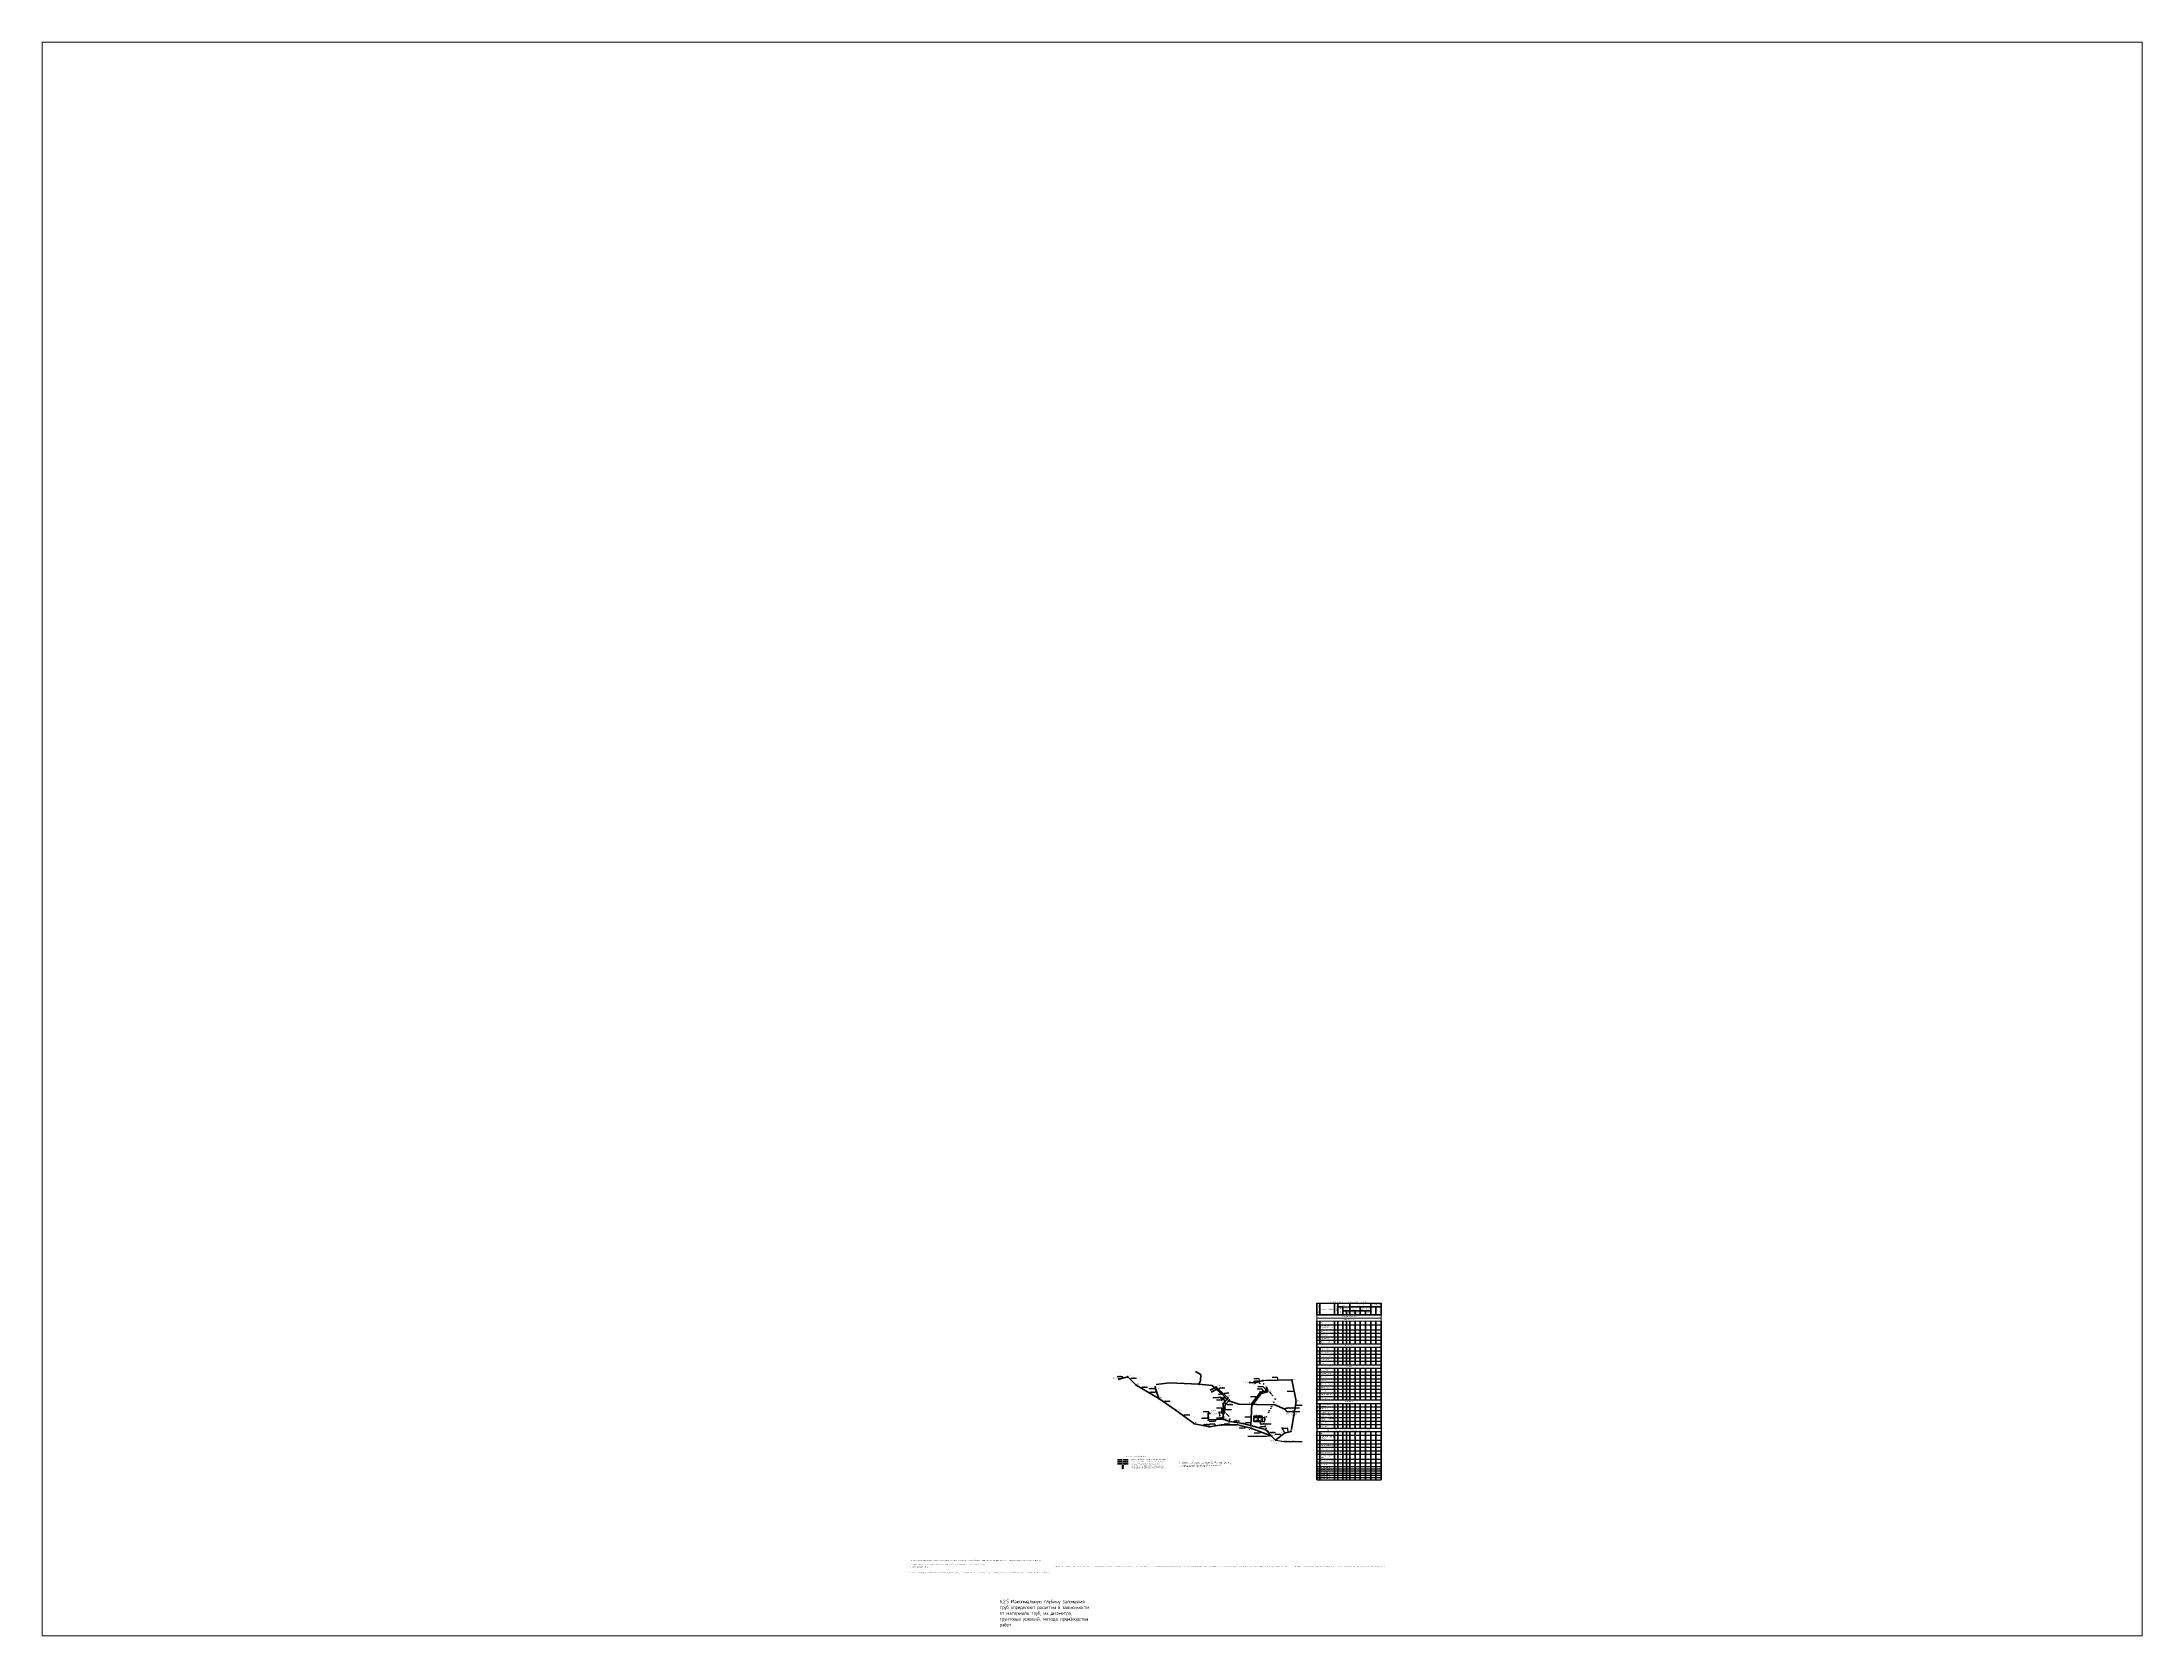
# Paper-space layout 'Лист5' of a CAD drawing. Header units: millimetres. Extents: x 26 to 231, y 20 to 176.
# The model-space entities are those that its viewports show. They can reach past a viewport. Long polylines and large blocks are cut down to what shows.
import ezdxf
from ezdxf import colors
from ezdxf.entities.mleader import LeaderData, LeaderLine
from ezdxf.math import Vec2, Vec3

# ---------------------------------------------------------------- set-up
doc = ezdxf.new("R2010")
doc.units = ezdxf.units.MM
for name, color, linetype, lineweight in [('!36 позиция', 7, 'Continuous', 50), ('!В1', 150, 'Continuous', 50), ('!В1_Метки', 150, 'Continuous', 5), ('!К1', 30, 'Continuous', 50), ('!К1_Ду100', 30, 'Continuous', 50), ('!К1_Ду150', 30, 'Continuous', 50), ('!К1_Ду200', 30, 'Continuous', 50), ('!К1_Метки', 30, 'Continuous', 5), ('Text blocks_Ном._пера__28', 7, 'Continuous', 13), ('К2_Лотки', 100, 'Continuous', 53)]:
    doc.layers.add(name, color=color, linetype=linetype, lineweight=lineweight)
doc.layers.add('Выноски', color=7, linetype='Continuous')
doc.layers.add('ГП Таблица экспликации', color=7, linetype='Continuous')
doc.styles.add('GOST 2.304', font='GOST_0.TTF')
doc.styles.get("Standard").update_dxf_attribs({"font": 'GOST_0.TTF'})
doc.dimstyles.new('STANDARD$0', dxfattribs={"dimscale": 100, "dimtxt": 2.5, "dimasz": 1, "dimexe": 0.5, "dimexo": 2, "dimgap": 1, "dimtad": 1, "dimdec": 0, "dimzin": 0, "dimdsep": 46, "dimtxsty": 'Standard', "dimblk1": 'OBLIQUE', "dimblk2": 'OBLIQUE', "dimsah": 1, "dimcen": 2, "dimadec": 0, "dimazin": 0, "dimtfac": 1, "dimtdec": 4, "dimtofl": 0, "dimtmove": 2, "dimatfit": 3, "dimldrblk": 'OBLIQUE', "dimfxl": 1, "dimtolj": 1, "dimtzin": 0, "dimarcsym": 0})

# ---------------------------------------------------------------- blocks, each defined once
blk = doc.blocks.new('*T8')
at = {"layer": 'ГП Таблица экспликации', "color": 0, "lineweight": -2, "transparency": 16777216}
blk.add_line((0, -3395), (92500, -3395), dxfattribs=at)
at = {"layer": 'ГП Таблица экспликации', "color": 0, "linetype": 'ByBlock', "lineweight": 70, "transparency": 16777216}
for p, q in [((0, -3395), (0, -20248)), ((0, -29248), (0, -183040)), ((4096, -3395), (4096, -20248)), ((4096, -29248), (4096, -61663)), ((25173, -3395), (25173, -20248)), ((25173, -29248), (25173, -61663)), ((30173, -3395), (30173, -20248)), ((30173, -29248), (30173, -61663)), ((37500, -8526), (37500, -20248)), ((37500, -14387), (77500, -14387)), ((37500, -29248), (37500, -61663)), ((42500, -14387), (42500, -20248)), ((42500, -29248), (42500, -61663)), ((47500, -3395), (47500, -20248)), ((47500, -8526), (92500, -8526)), ((47500, -29248), (47500, -61663)), ((55000, -14387), (55000, -20248)), ((55000, -29248), (55000, -61663)), ((62500, -8526), (62500, -20248)), ((62500, -29248), (62500, -61663)), ((70000, -14387), (70000, -20248)), ((70000, -29248), (70000, -61663)), ((77500, -3395), (77500, -20248)), ((77500, -29248), (77500, -61663)), ((85000, -8526), (85000, -20248)), ((85000, -29248), (85000, -61663)), ((92500, -3395), (92500, -20248)), ((92500, -29248), (92500, -183040)), ((4096, -66681), (4096, -91952)), ((25173, -66681), (25173, -91952)), ((30173, -66681), (30173, -91952)), ((37500, -66681), (37500, -91952)), ((42500, -66681), (42500, -91952)), ((47500, -66681), (47500, -91952)), ((55000, -66681), (55000, -91952)), ((62500, -66681), (62500, -91952)), ((70000, -66681), (70000, -91952)), ((77500, -66681), (77500, -91952)), ((85000, -66681), (85000, -91952)), ((4096, -96969), (4096, -142363)), ((25173, -96969), (25173, -142363)), ((30173, -96969), (30173, -142363)), ((37500, -96969), (37500, -142363)), ((42500, -96969), (42500, -142363)), ((47500, -96969), (47500, -142363)), ((55000, -96969), (55000, -142363)), ((62500, -96969), (62500, -142363)), ((70000, -96969), (70000, -142363)), ((77500, -96969), (77500, -142363)), ((85000, -96969), (85000, -142363)), ((4096, -147380), (4096, -183040)), ((25173, -147380), (25173, -183040)), ((30173, -147380), (30173, -183040)), ((37500, -147380), (37500, -183040)), ((42500, -147380), (42500, -183040)), ((47500, -147380), (47500, -183040)), ((55000, -147380), (55000, -183040)), ((62500, -147380), (62500, -183040)), ((70000, -147380), (70000, -183040)), ((77500, -147380), (77500, -183040)), ((85000, -147380), (85000, -183040)), ((0, -188058), (0, -257250)), ((4096, -188058), (4096, -257250)), ((25173, -188058), (25173, -257250)), ((30173, -188058), (30173, -257250)), ((37500, -188058), (37500, -257250)), ((42500, -188058), (42500, -257250)), ((47500, -188058), (47500, -257250)), ((55000, -188058), (55000, -257250)), ((62500, -188058), (62500, -257250)), ((70000, -188058), (70000, -257250)), ((77500, -188058), (77500, -257250)), ((85000, -188058), (85000, -257250)), ((92500, -188058), (92500, -257250))]:
    blk.add_line(p, q, dxfattribs=at)
at = {"layer": 'ГП Таблица экспликации', "color": 0, "lineweight": 70, "transparency": 16777216}
for p, q in [((0, -20248), (92500, -20248)), ((30173, -8526), (37500, -8526))]:
    blk.add_line(p, q, dxfattribs=at)
at = {"layer": 'ГП Таблица экспликации', "color": 0, "lineweight": 5, "transparency": 16777216}
for p, q in [((0, -20248), (0, -29248)), ((0, -24748), (92500, -24748)), ((0, -29248), (92500, -29248)), ((92500, -20248), (92500, -29248))]:
    blk.add_line(p, q, dxfattribs=at)
at = {"layer": 'ГП Таблица экспликации', "color": 0, "linetype": 'ByBlock', "lineweight": -2, "transparency": 16777216}
for p, q in [((37500, -8526), (47500, -8526)), ((0, -34266), (92500, -34266)), ((0, -41593), (92500, -41593)), ((0, -46610), (92500, -46610)), ((0, -51628), (92500, -51628)), ((0, -56646), (92500, -56646)), ((0, -61663), (92500, -61663)), ((0, -66681), (92500, -66681)), ((0, -71698), (92500, -71698)), ((0, -76716), (92500, -76716)), ((0, -81917), (92500, -81917)), ((0, -86934), (92500, -86934)), ((0, -91952), (92500, -91952)), ((0, -96969), (92500, -96969)), ((0, -101987), (92500, -101987)), ((0, -107005), (92500, -107005)), ((0, -112022), (92500, -112022)), ((0, -117040), (92500, -117040)), ((0, -122130), (92500, -122130)), ((0, -127147), (92500, -127147)), ((0, -132165), (92500, -132165)), ((0, -137345), (92500, -137345)), ((0, -142363), (92500, -142363)), ((0, -147380), (92500, -147380)), ((0, -152570), (92500, -152570)), ((0, -157588), (92500, -157588)), ((0, -162605), (92500, -162605)), ((0, -167815), (92500, -167815)), ((0, -173005), (92500, -173005)), ((0, -178023), (92500, -178023)), ((0, -183040), (92500, -183040)), ((0, -183040), (0, -188058)), ((0, -188058), (92500, -188058)), ((0, -193075), (92500, -193075)), ((0, -200369), (92500, -200369)), ((0, -205386), (92500, -205386)), ((0, -210476), (92500, -210476)), ((92500, -183040), (92500, -188058)), ((0, -215494), (92500, -215494)), ((0, -220512), (92500, -220512)), ((0, -227847), (92500, -227847)), ((0, -233049), (92500, -233049)), ((0, -238250), (92500, -238250)), ((0, -241417), (92500, -241417)), ((0, -244584), (92500, -244584)), ((0, -247750), (92500, -247750)), ((0, -250917), (92500, -250917)), ((0, -254084), (92500, -254084)), ((0, -257250), (92500, -257250))]:
    blk.add_line(p, q, dxfattribs=at)
at = {"layer": 'ГП Таблица экспликации', "color": 0, "transparency": 16777216, "char_height": 1250, "attachment_point": 5, "rotation": 90}
for s, insert, width in [('Номер на плане', (2048, -11822), 15353.86), ('Этажность', (27673, -11822), 15353.86), ('зданий (сооруж.)', (33837, -14387), 10222.1)]:
    blk.add_mtext(s, dxfattribs=dict(at, insert=insert, width=width))
at = {"layer": 'ГП Таблица экспликации', "color": 0, "transparency": 16777216, "char_height": 1250}
for s, insert, width, attachment_point in [('Наименование и обозначение', (14635, -11822), 19577.2, 5), ('ВЕДОМОСТЬ  ЖИЛЫХ  И  ОБЩЕСТВЕННЫХ  ЗДАНИЙ  И  СООРУЖЕНИЙ', (46250, -1697), 91000, 5), ('Количество', (38837, -5960), 15826.8, 5), ('Развлекательные сооружения:  ', (46250, -22498), 91000, 5), ('здания', (40000, -17318), 3500, 5), ('Квартир ', (42500, -11457), 8500, 5), ('01 Древняя деревня', (46250, -26998), 91000, 5), ('всего', (45000, -17318), 3500, 5), ('здания', (51250, -17318), 6000, 5), ('застройки', (55000, -11457), 13500, 5), ('всего', (58750, -17318), 6000, 5), ('Площадь м²', (62500, -5960), 28500, 5), ('общая нормируемая', (70000, -11457), 13500, 5), ('здания', (66250, -17318), 6000, 5), ('всего', (73750, -17318), 6000, 5), ('здания', (81250, -14387), 6000, 5), ('Строительный объем, м³', (85000, -5960), 13500, 5), ('Всего', (88750, -14387), 6000, 5), ('4', (2048, -49119), 2596, 5), ('3', (2048, -44102), 2596, 5), ('5', (2048, -54137), 2596, 5), ('2', (2048, -37929), 2596, 5), ('6', (2048, -59154), 2596, 5), ('1', (2048, -31757), 2596, 5), ('Дом привидений "Приключение в пещере готов"', (4846, -37929), 19577.2, 4), ('Древняя шахта', (4846, -49119), 19577.2, 4), ('Тотем', (4846, -31757), 19577.2, 4), ('Ферма', (4846, -44102), 19577.2, 4), ('Колесо храбрости', (4846, -54137), 19577.2, 4), ('Купол испытаний', (4846, -59154), 19577.2, 4), ('1', (33837, -31757), 5826.8, 5), ('1', (33837, -37929), 5826.8, 5), ('1', (33837, -44102), 5826.8, 5), ('1', (33837, -49119), 5826.8, 5), ('1', (33837, -54137), 5826.8, 5), ('1', (33837, -59154), 5826.8, 5), ('10', (2048, -84426), 2596, 5), ('11', (2048, -89443), 2596, 5), ('7', (2048, -69190), 2596, 5), ('9', (2048, -79316), 2596, 5), ('8', (2048, -74207), 2596, 5), ('Ярмарка "Агоры"', (4846, -84426), 19577.2, 4), ('Академия вождения Августа', (4846, -79316), 19577.2, 4), ('Искушение Артемиды', (4846, -69190), 19577.2, 4), ('Карусель Олимпия', (4846, -74207), 19577.2, 4), ('Бобслей', (4846, -89443), 19577.2, 4), ('1', (33837, -69190), 5826.8, 5), ('1', (33837, -74207), 5826.8, 5), ('1', (33837, -79316), 5826.8, 5), ('1', (33837, -84426), 5826.8, 5), ('1', (33837, -89443), 5826.8, 5), ('02 Акрополис', (46250, -64172), 91000, 5), ('14', (2048, -109513), 2596, 5), ('15', (2048, -114531), 2596, 5), ('16', (2048, -119585), 2596, 5), ('13', (2048, -104496), 2596, 5), ('12', (2048, -99478), 2596, 5), ('Лунный танцор', (4846, -99478), 19577.2, 4), ('Осада башни', (4846, -114531), 19577.2, 4), ('Вращающееся копьё', (4846, -104496), 19577.2, 4), ('Пещера скелетов', (4846, -109513), 19577.2, 4), ('Пиратская детская площадка', (4846, -119585), 19577.2, 4), ('1', (33837, -99478), 5826.8, 5), ('1', (33837, -104496), 5826.8, 5), ('1', (33837, -109513), 5826.8, 5), ('1', (33837, -114531), 5826.8, 5), ('1', (33837, -119585), 5826.8, 5), ('03 Скифия', (46250, -94461), 91000, 5), ('20', (2048, -139854), 2596, 5), ('18', (2048, -129656), 2596, 5), ('19', (2048, -134755), 2596, 5), ('17', (2048, -124639), 2596, 5), ('21', (2048, -149975), 2596, 5), ('Дремлющее чудовище Кары-Дага ', (4846, -149975), 19577.2, 4), ('Танец Московская кадриль', (4846, -134755), 19577.2, 4), ('Скифский театр', (4846, -124639), 19577.2, 4), ('Полет в лесу', (4846, -129656), 19577.2, 4), ('Поиск кладов', (4846, -139854), 19577.2, 4), ('1', (33837, -124639), 5826.8, 5), ('1', (33837, -129656), 5826.8, 5), ('1', (33837, -134755), 5826.8, 5), ('1', (33837, -139854), 5826.8, 5), ('1', (33837, -149975), 5826.8, 5), ('04 Легенда гор', (46250, -144872), 91000, 5), ('24', (2048, -165210), 2596, 5), ('25', (2048, -170410), 2596, 5), ('26', (2048, -175514), 2596, 5), ('23', (2048, -160096), 2596, 5), ('27', (2048, -180531), 2596, 5), ('22', (2048, -155079), 2596, 5), ('Волшебная детская Деревенская площадка', (4846, -165210), 19577.2, 4), ('Приключение на Вершине Деревьев', (4846, -170410), 19577.2, 4), ('Волшебный оркестр', (4846, -160096), 19577.2, 4), ('Поющий Уотерс', (4846, -155079), 19577.2, 4), ('Горка Тюбинг', (4846, -175514), 19577.2, 4), ('Полет в лесу', (4846, -180531), 19577.2, 4), ('1', (33837, -155079), 5826.8, 5), ('1', (33837, -160096), 5826.8, 5), ('1', (33837, -165210), 5826.8, 5), ('1', (33837, -170410), 5826.8, 5), ('1', (33837, -175514), 5826.8, 5), ('1', (33837, -180531), 5826.8, 5), ('28', (2048, -190566), 2596, 5), ('29', (2048, -196722), 2596, 5), ('30', (2048, -202878), 2596, 5), ('31', (2048, -207931), 2596, 5), ('Помещение для хранения уборочного и технического инвентаря', (4846, -196722), 19577.2, 4), ('Трансформаторная подстанция', (4846, -207931), 19577.2, 4), ('Администрация', (4846, -190566), 19577.2, 4), ('Касса', (4846, -202878), 19577.2, 4), ('Здания и сооружения для руководства и обслуживающего персонала посетителей', (46250, -185549), 91000, 5), ('2', (27673, -190566), 3500, 5), ('2', (33837, -202878), 5826.8, 5), ('1', (33837, -190566), 5826.8, 5), ('1', (33837, -196722), 5826.8, 5), ('1', (33837, -207931), 5826.8, 5), ('34', (2048, -224179), 2596, 5), ('35', (2048, -230448), 2596, 5), ('36', (2048, -235649), 2596, 5), ('33', (2048, -218003), 2596, 5), ('37', (2048, -239834), 2596, 5), ('32', (2048, -212985), 2596, 5), ('Отчистные сооружения', (4846, -212985), 19577.2, 4), ('Автобусная остановка', (4846, -218003), 19577.2, 4), ('Станция канатной дороги', (4846, -230448), 19577.2, 4), ('Бельведер (Наблюдательная вышка)', (4846, -224179), 19577.2, 4), ('Резервная позиция', (4846, -239834), 19577.2, 4), ('Еда и напитки', (4846, -235649), 19577.2, 4), ('2', (33837, -218003), 5826.8, 5), ('2', (33837, -224179), 5826.8, 5), ('6', (33837, -235649), 5826.8, 5), ('1', (33837, -212985), 5826.8, 5), ('1', (33837, -230448), 5826.8, 5), ('38', (2048, -243000), 2596, 5), ('39', (2048, -246167), 2596, 5), ('40', (2048, -249334), 2596, 5), ('42', (2048, -255667), 2596, 5), ('41', (2048, -252500), 2596, 5), ('Резервная позиция', (4846, -243000), 19577.2, 4), ('Резервная позиция', (4846, -246167), 19577.2, 4), ('Резервная позиция', (4846, -249334), 19577.2, 4), ('Резервная позиция', (4846, -252500), 19577.2, 4), ('Резервная позиция', (4846, -255667), 19577.2, 4)]:
    blk.add_mtext(s, dxfattribs=dict(at, insert=insert, width=width, attachment_point=attachment_point))
blk = doc.blocks.new('_None')
blk = doc.blocks.new('_Oblique')
at = {"color": 0, "linetype": 'ByBlock', "lineweight": -2}
blk.add_line((-0.5, -0.5), (0.5, 0.5), dxfattribs=at)
blk = doc.blocks.new('*D15')
at = {"color": 0, "lineweight": -2, "transparency": 16777216}
for p, q in [((5203015364.448111, 4926249218.269128), (5203015364.448111, 4926250571.177728)), ((5203015364.448111, 4926250321.177728), (5203021364.448111, 4926250321.177728)), ((5203021364.448111, 4926249218.269128), (5203021364.448111, 4926250571.177728))]:
    blk.add_line(p, q, dxfattribs=at)
at = {"color": 0, "lineweight": -2, "transparency": 16777216, "xscale": 750.0000000000001, "yscale": 750.0000000000001, "zscale": 750.0000000000001, "rotation": 180}
blk.add_blockref('_Oblique', (5203015364.448111, 4926250321.177728), dxfattribs=at)
at = {"color": 0, "lineweight": -2, "transparency": 16777216, "xscale": 750.0000000000001, "yscale": 750.0000000000001, "zscale": 750.0000000000001}
blk.add_blockref('_Oblique', (5203021364.448111, 4926250321.177728), dxfattribs=at)
at = {"color": 0, "lineweight": 5, "transparency": 16777216, "insert": (5203018364.448111, 4926251446.177728), "char_height": 1250, "attachment_point": 5}
blk.add_mtext('\\A1;6000', dxfattribs=at)
blk = doc.blocks.new('*D13')
at = {"color": 0, "lineweight": -2, "transparency": 16777216}
for p, q in [((5203021364.448111, 4926249218.269128), (5203021364.448111, 4926250571.177728)), ((5203021364.448111, 4926250321.177728), (5203027364.448111, 4926250321.177728)), ((5203027364.448111, 4926249218.269128), (5203027364.448111, 4926250571.177728))]:
    blk.add_line(p, q, dxfattribs=at)
at = {"color": 0, "lineweight": -2, "transparency": 16777216, "xscale": 750.0000000000001, "yscale": 750.0000000000001, "zscale": 750.0000000000001, "rotation": 180}
blk.add_blockref('_Oblique', (5203021364.448111, 4926250321.177728), dxfattribs=at)
at = {"color": 0, "lineweight": -2, "transparency": 16777216, "xscale": 750.0000000000001, "yscale": 750.0000000000001, "zscale": 750.0000000000001}
blk.add_blockref('_Oblique', (5203027364.448111, 4926250321.177728), dxfattribs=at)
at = {"color": 0, "lineweight": 5, "transparency": 16777216, "insert": (5203024364.448111, 4926251446.177728), "char_height": 1250, "attachment_point": 5}
blk.add_mtext('\\A1;6000', dxfattribs=at)
blk = doc.blocks.new('*D14')
at = {"color": 0, "lineweight": -2, "transparency": 16777216}
for p, q in [((5203028360.123552, 4926242218.269128), (5203030875.43752, 4926242218.269128)), ((5203028364.448111, 4926248218.269128), (5203030875.43752, 4926248218.269128)), ((5203030625.43752, 4926248218.269128), (5203030625.43752, 4926242218.269128))]:
    blk.add_line(p, q, dxfattribs=at)
at = {"color": 0, "lineweight": -2, "transparency": 16777216, "xscale": 750.0000000000001, "yscale": 750.0000000000001, "zscale": 750.0000000000001}
for p, rotation in [((5203030625.43752, 4926248218.269128), 90), ((5203030625.43752, 4926242218.269128), 270)]:
    blk.add_blockref('_Oblique', p, dxfattribs=dict(at, rotation=rotation))
at = {"color": 0, "lineweight": 5, "transparency": 16777216, "insert": (5203029500.437519, 4926245218.269129), "char_height": 1250, "attachment_point": 5, "rotation": 90}
blk.add_mtext('\\A1;6000', dxfattribs=at)
blk = doc.blocks.new('*D23')
at = {"color": 0, "lineweight": -2, "transparency": 16777216}
for p, q in [((5202966781.420699, 4926254397.131276), (5202965120.869365, 4926254311.549138)), ((5202966987.53227, 4926250397.945801), (5202965326.980937, 4926250312.363663)), ((5202965370.537999, 4926254324.416656), (5202965576.649571, 4926250325.231181))]:
    blk.add_line(p, q, dxfattribs=at)
at = {"color": 0, "lineweight": -2, "transparency": 16777216, "xscale": 750.0000000000001, "yscale": 750.0000000000001, "zscale": 750.0000000000001}
for p, rotation in [((5202965370.537999, 4926254324.416656), 92.95032173572264), ((5202965576.649571, 4926250325.231181), 272.9503217357226)]:
    blk.add_blockref('_Oblique', p, dxfattribs=dict(at, rotation=rotation))
at = {"color": 0, "lineweight": 5, "transparency": 16777216, "insert": (5202966521.856103, 4926252387.0187), "char_height": 1250, "attachment_point": 5, "rotation": 272.9503217357, "style": 'GOST 2.304'}
blk.add_mtext('\\A1;4004', dxfattribs=at)
blk = doc.blocks.new('*D24')
at = {"color": 0, "lineweight": -2, "transparency": 16777216}
for p, q in [((5202966704.409121, 4926255891.387895), (5202965043.857788, 4926255805.805756)), ((5202966781.642664, 4926254392.824469), (5202965121.091331, 4926254307.24233)), ((5202965293.526423, 4926255818.673275), (5202965370.759966, 4926254320.109849))]:
    blk.add_line(p, q, dxfattribs=at)
at = {"color": 0, "lineweight": -2, "transparency": 16777216, "xscale": 750.0000000000001, "yscale": 750.0000000000001, "zscale": 750.0000000000001}
for p, rotation in [((5202965293.526423, 4926255818.673275), 92.95032174674907), ((5202965370.759966, 4926254320.109849), 272.9503217467491)]:
    blk.add_blockref('_Oblique', p, dxfattribs=dict(at, rotation=rotation))
at = {"color": 0, "lineweight": 5, "transparency": 16777216, "insert": (5202963556.437144, 4926255870.714014), "char_height": 1250, "attachment_point": 5, "rotation": 272.9503217467, "style": 'GOST 2.304'}
blk.add_mtext('\\A1;1501', dxfattribs=at)
blk = doc.blocks.new('*D27')
at = {"color": 0, "lineweight": -2, "transparency": 16777216}
for p, q in [((5203059830.655928, 4926225842.211464), (5203055732.623165, 4926232798.484674)), ((5203056275.330737, 4926233118.200899), (5203055948.024027, 4926232925.380177)), ((5203060373.3635, 4926226161.927689), (5203060046.056789, 4926225969.106967))]:
    blk.add_line(p, q, dxfattribs=at)
at = {"color": 0, "lineweight": -2, "transparency": 16777216, "xscale": 750.0000000000001, "yscale": 750.0000000000001, "zscale": 750.0000000000001}
for p, rotation in [((5203055732.623165, 4926232798.484674), 120.5029026086328), ((5203059830.655928, 4926225842.211464), 300.5029026086328)]:
    blk.add_blockref('_Oblique', p, dxfattribs=dict(at, rotation=rotation))
at = {"color": 0, "lineweight": 5, "transparency": 16777216, "insert": (5203058750.943425, 4926229891.377833), "char_height": 1250, "attachment_point": 5, "rotation": 300.5029026086}
blk.add_mtext('\\A1;8074', dxfattribs=at)

msp = doc.modelspace()

# ---------------------------------------------------------------- hatches: boundary and pattern name
at = {"layer": '!В1'}
h = msp.add_hatch(dxfattribs=at)
h.set_pattern_fill('ANGLE', color=256)
h.set_pattern_definition([(0, (493668.4796, 44560.13), (0, 6.985), [5.08, -1.905]), (90, (493668.4796, 44560.13), (-6.985, 4e-16), [5.08, -1.905])])
h.paths.add_polyline_path([(5203060543.970662, 4926260119.778557, 0.2011872754), (5203060319.640398, 4926260654.728395), (5203059268.300926, 4926259584.828719, 0.6650193029)])

# ---------------------------------------------------------------- linework, layer by layer
for p, q in [((5202979107.845365, 4926272061.740489, 78989), (5202980229.471509, 4926273549.654781, 80550.206765)), ((5203060319.640398, 4926260654.728395, 78989), (5203059268.300926, 4926259584.828719, 78989)), ((5202834273.968884, 4926187347.159359), (5202818869.111965, 4926187347.159359))]:
    msp.add_line(p, q, dxfattribs=at)
for points, elevation in [([(5202936249.691924, 4926295971.050712), (5202938211.522272, 4926300753.555457), (5202939029.360946, 4926309893.244472), (5202931131.63955, 4926314296.919553)], 76599), ([(5203059793.970662, 4926260119.778557), (5203045216.813502, 4926266452.59918), (5202993693.828431, 4926267113.536402), (5202979107.845365, 4926272061.740489), (5202969110.420851, 4926282219.329364)], 78989)]:
    msp.add_lwpolyline(points, dxfattribs=dict(at, elevation=elevation))
at = {"layer": '!В1', "color": 5, "elevation": -142000}
for points in [[(5203015364.448111, 4926248218.269128), (5203021364.448111, 4926248218.269128), (5203021364.448111, 4926242218.269128), (5203015364.448111, 4926242218.269128)], [(5203021364.448111, 4926248218.269128), (5203027364.448111, 4926248218.269128), (5203027364.448111, 4926242218.269128), (5203021364.448111, 4926242218.269128)]]:
    msp.add_lwpolyline(points, close=True, dxfattribs=at)
at = {"layer": '!В1'}
for centre, radius in [((5202936249.691924, 4926295971.050712, 76599), 500), ((5202979107.845365, 4926272061.740489, 78989), 750), ((5203013839.650791, 4926266817.32474, 82500), 500), ((5203059793.970662, 4926260119.778557, 78989), 750)]:
    msp.add_circle(centre, radius, dxfattribs=at)
at = {"layer": '!В1', "lineweight": 9}
msp.add_spline([(5202979499.616008, 4926273985.923306, 80550.206765), (5202980107.177457, 4926273931.565045, 80550.206765), (5202980286.212758, 4926273388.328749, 80550.206765), (5202981084.396359, 4926273174.434522, 80550.206765)], degree=3, dxfattribs=at)
at = {"layer": '!К1'}
for centre in [(5203069870.785119, 4926302006.885465, -94000), (5202845936.088751, 4926294703.324741, 63904), (5202873991.284366, 4926288314.135921, 84000), (5203024903.456743, 4926284452.586488), (5203033046.354142, 4926286574.392956), (5203075900.816728, 4926271673.393839), (5202903342.088752, 4926258146.32474, 63904), (5202929586.088751, 4926239086.324739, 63904), (5202991666.088751, 4926237752.32474, 63904), (5202951222.127713, 4926234804.32474, 63904), (5203011025.176956, 4926236288.309126, 71000), (5203068775.570962, 4926228100.962857)]:
    msp.add_circle(centre, 500, dxfattribs=at)
at = {"layer": '!К1_Ду100'}
msp.add_line((5202873285.164762, 4926293351.030601), (5202873991.284366, 4926288314.135921, 84000), dxfattribs=at)
at = {"layer": '!К1_Ду150', "elevation": 84000}
msp.add_lwpolyline([(5202873991.284366, 4926288314.135921), (5202878547.088751, 4926275168.32474)], dxfattribs=at)
for p, q in [((5203023012.144824, 4926297616.718673, 51785), (5203024376.917278, 4926296892.003314, 51785)), ((5203023332.173373, 4926296571.974768, 51785), (5203024056.888729, 4926297936.747221, 51785)), ((5203028802.038618, 4926296852.664666, 51785), (5203030166.811072, 4926296127.949307, 51785)), ((5203029122.067167, 4926295807.920761, 51785), (5203029846.782523, 4926297172.693214, 51785)), ((5203032447.118773, 4926292137.742946, 65184), (5203033811.891228, 4926291413.027587, 65184)), ((5203032767.147323, 4926291092.999041, 65184), (5203033491.862679, 4926292457.771494, 65184)), ((5203035862.359821, 4926287689.418093, 87500), (5203037227.132276, 4926286964.702734, 87500)), ((5203036182.388371, 4926286644.674188, 87500), (5203036907.103726, 4926288009.446641, 87500)), ((5203037916.418489, 4926284989.682418, 85500), (5203039281.190943, 4926284264.967059, 85500)), ((5203038236.447038, 4926283944.938513, 85500), (5203038961.162394, 4926285309.710966, 85500)), ((5203039458.101645, 4926282697.079862), (5203040822.874099, 4926281972.364503)), ((5203039778.130194, 4926281652.335957), (5203040502.84555, 4926283017.10841)), ((5203041379.702523, 4926280213.682418, 65184), (5203042744.474977, 4926279488.967059, 65184)), ((5203041699.731072, 4926279168.938513, 65184), (5203042424.446428, 4926280533.710966, 65184)), ((5203043151.623452, 4926270278.201426), (5203044605.53836, 4926270801.601501)), ((5203043616.880868, 4926271266.858917), (5203044140.280943, 4926269812.944008)), ((5203045253.271866, 4926275064.301155), (5203046618.04432, 4926274339.585796)), ((5203045573.300415, 4926274019.55725), (5203046298.015771, 4926275384.329703)), ((5203030019.551523, 4926241863.239191), (5203028855.005714, 4926242878.940553)), ((5203028929.427938, 4926241788.816966), (5203029945.129303, 4926242953.362777)), ((5203030718.241847, 4926245617.641573), (5203032172.156754, 4926246141.041649)), ((5203031183.499263, 4926246606.299065), (5203031706.899338, 4926245152.384155)), ((5203032360.12938, 4926248866.875347), (5203033814.044288, 4926249390.275423)), ((5203032825.386796, 4926249855.532839), (5203033348.786871, 4926248401.617929)), ((5203035565.073249, 4926255135.638526), (5203037018.988156, 4926255659.038602)), ((5203036030.330665, 4926256124.296018), (5203036553.73074, 4926254670.381108)), ((5203036903.929231, 4926257821.929071), (5203038357.844138, 4926258345.329147)), ((5203037369.186646, 4926258810.586563), (5203037892.586721, 4926257356.671654)), ((5203038690.078885, 4926261209.790307), (5203040143.993793, 4926261733.190383)), ((5203039155.336301, 4926262198.447799), (5203039678.736376, 4926260744.532889)), ((5203040275.88093, 4926263978.700316), (5203041729.795837, 4926264502.100392)), ((5203040741.138346, 4926264967.357808), (5203041264.538421, 4926263513.442899)), ((5203032418.834859, 4926235287.967447, 80266), (5203031254.28905, 4926236303.668809, 80266)), ((5203031328.711274, 4926235213.545222, 80266), (5203032344.412639, 4926236378.091033, 80266)), ((5203035168.212398, 4926228442.474061, 66000), (5203034003.666589, 4926229458.175423, 66000)), ((5203034078.088813, 4926228368.051836, 66000), (5203035093.790177, 4926229532.597647, 66000)), ((5203037936.40081, 4926225000.670845), (5203036771.855001, 4926226016.372207)), ((5203036846.277225, 4926224926.24862), (5203037861.97859, 4926226090.794431)), ((5203039791.738749, 4926222615.672192, 64000), (5203038627.19294, 4926223631.373553, 64000)), ((5203038701.615164, 4926222541.249967, 64000), (5203039717.316528, 4926223705.795777, 64000))]:
    msp.add_line(p, q)

# ---------------------------------------------------------------- block references
msp.add_blockref('*T8', (5203105861.418422, 4926415807.000397))

# ---------------------------------------------------------------- texts
at = {"layer": '!К1_Метки', "char_height": 1250, "attachment_point": 1, "bg_fill": 3, "box_fill_scale": 1.2, "bg_fill_color": 256, "bg_fill_transparency": 0}
for s, width, insert in [('КК-2 (сущ)', 7020.32414532, (5202812977.859047, 4926305268.831361, -85500)), ('КК-1е (сущ)', 7608.15256596, (5202999755.838349, 4926299922.037945, -500))]:
    msp.add_mtext_dynamic_manual_height_columns(s, width=width, gutter_width=12.5, heights=[0], dxfattribs=dict(at, insert=insert))
at = {"lineweight": 5, "insert": (5202907411.00536, 4926184333.421159), "char_height": 1250, "attachment_point": 1, "style": 'GOST 2.304', "bg_fill": 3, "box_fill_scale": 1.2, "bg_fill_color": 256, "bg_fill_transparency": 0}
msp.add_mtext_dynamic_manual_height_columns('\\pi-3750,l3750,t3750;1.^IСейсмичность района проектирования, согласно карте ОСР-2015-А составляет 8 баллов. \\P2.^IЗаполнение пожарных резервуаров через пожарные рукава от проектируемого ПГ-1 в колодце подключения к городской водопроводной сети ∅426 менее чем за 24 часа.\\P3.^IРадиус действия пожарного резервуара 200 м.', width=66402.83771992, gutter_width=12.5, heights=[0], dxfattribs=at)
at = {"lineweight": 5, "char_height": 1250, "attachment_point": 1}
for s, insert, width in [('9.11 Пожарные резервуары или искусственные водоемы надлежит размещать из условия обслуживания ими зданий, находящихся в радиусе:\\P\\Pпри наличии автонасосов - 200 м;', (5202519252.657692, 4926037868.834311), 93983.4375), ('Расстояние от точки забора воды из резервуаров или искусственных водоемов до зданий III, IV и V степеней огнестойкости и до открытых складов горючих материалов должно быть не менее 30 м, до зданий I и II степеней огнестойкости - не менее 10 м.', (5202519252.657692, 4926025445.363194), 175171.875), ('9.4 Водоемы, из которых производится забор воды для целей пожаротушения, должны иметь подъезды с площадками (пирсами) с твердым покрытием размерами не менее 12х12 м для установки пожарных автомобилей в любое время года.', (5202521022.960358, 4926043227.825799), 161160), ('7.1.1 На очистные сооружения должен отводиться поверхностный сток с городских территорий, отличающихся значительной величиной нагрузки от загрязняющих веществ, т.е. от промышленных зон, районов многоэтажной жилой застройки с интенсивным движением автотранспорта и пешеходов, крупных транспортных магистралей, торговых центров, а также сельских населенных пунктов. При этом, отведение поверхностного стока с промышленных площадок и жилых зон через дождевую канализацию должно исключать поступление в нее хозяйственно-бытовых сточных вод и промышленных отходов.', (5202729166.39642, 4926034494.113026), 417234.375)]:
    msp.add_mtext(s, dxfattribs=dict(at, insert=insert, width=width))
at = {"layer": 'Text blocks_Ном._пера__28', "style": 'GOST 2.304'}
for s, height, p in [('H=3.6 м', 1200, (5203016573.707532, 4926244676.780798, -64500)), ('H=3.6 м', 1200, (5203022391.914319, 4926244676.780798, -64500)), ('Экспликация трубопроводов:', 1750, (5202830889.11404, 4926191548.756076, 148500)), ('- трубопровод проектируемого хозяйственно-питьевого водоснабжения;', 1200, (5202836345.355395, 4926186917.927548, 148500))]:
    msp.add_text(s, height=height, dxfattribs=at).set_placement(p)
at = {"layer": 'К2_Лотки', "insert": (5202649521.465687, 4925985830.129897), "char_height": 5000, "width": 113019.375, "attachment_point": 1}
msp.add_mtext('6.2.5 Максимальную глубину заложения труб определяют расчетом в зависимости от материала труб, их диаметра, грунтовых условий, метода производства работ.', dxfattribs=at)

# ---------------------------------------------------------------- dimensions: what is measured, and where the dimension line sits
at = {"lineweight": 5}
for base, p1, p2, picture, middle in [((5203021364.448111, 4926250321.177728, -70000), (5203015364.448111, 4926248218.269128, -142000), (5203021364.448111, 4926248218.269128, -142000), '*D15', (5203018364.448111, 4926251446.177728, -70000)), ((5203027364.448111, 4926250321.177728, -70000), (5203021364.448111, 4926248218.269128, -142000), (5203027364.448111, 4926248218.269128, -142000), '*D13', (5203024364.448111, 4926251446.177728, -70000))]:
    dim = msp.add_linear_dim(base=base, p1=p1, p2=p2, dimstyle='STANDARD$0', override={"dimscale": 500, "dimasz": 1.5, "dimtxsty": 'Standard'}, dxfattribs=at)
    dim.commit()
    dim.dimension.update_dxf_attribs({"geometry": picture, "text_midpoint": middle})
dim = msp.add_linear_dim(base=(5203030625.43752, 4926242218.269128, -70000), p1=(5203027364.448111, 4926248218.269128, -142000), p2=(5203027360.123552, 4926242218.269128, -142000), angle=90, dimstyle='STANDARD$0', override={"dimscale": 500, "dimasz": 1.5, "dimtxsty": 'Standard'}, dxfattribs=at)
dim.commit()
dim.dimension.update_dxf_attribs({"geometry": '*D14', "text_midpoint": (5203029500.437519, 4926245218.269129, -70000)})

# ---------------------------------------------------------------- leaders
at = {"layer": '!В1_Метки'}
ml = msp.add_multileader_mtext('Standard', dxfattribs=at)
ml.set_content('{\\C256;Сущ. гор сеть В1\\P%%C426 мм (тупиковая)}', color=5, style='GOST 2.304')
ml.set_leader_properties(lineweight=-3)
ml.set_arrow_properties(name='NONE')
ml.build(insert=Vec2(0, 0))
ml.multileader.update_dxf_attribs({"text_left_attachment_type": 6, "text_right_attachment_type": 6, "dogleg_length": 1, "arrow_head_size": 1250, "scale": 500})
ctx = ml.context
ctx.base_point, ctx.scale, ctx.char_height, ctx.arrow_head_size, ctx.landing_gap_size, ctx.plane_origin = Vec3(5203062405.067388, 4926262006.010304, 4099), 500, 1250, 1250, 900, Vec3(5203059094.580128, 4926236472.23702, 4099)
ctx.left_attachment, ctx.right_attachment, ctx.text_align_type = 6, 6, 1
notes = []
notes.append((ctx, [(0, (1, 1, 0), (5203062305.219622, 4926262006.010304, 4099), (1, 0), 99.847766, [(1, [(5203059961.186439, 4926260510.834146, 4099)], 0, [])])]))
ctx.mtext.insert, ctx.mtext.alignment, ctx.mtext.flow_direction = Vec3(5203069878.281673, 4926263612.260304, 4099), 2, 5
ml = msp.add_multileader_mtext('Standard', dxfattribs=at)
ml.set_content('{\\C256;ВК-1 %%C2000\\Pврезка в гор. сеть\\P(ПГ-1 для заполнения\\Pпож. резервуаров)}', color=5, style='GOST 2.304')
ml.set_leader_properties(color=256, lineweight=-3)
ml.set_arrow_properties(name='NONE')
ml.build(insert=Vec2(0, 0))
ml.multileader.update_dxf_attribs({"text_left_attachment_type": 6, "text_right_attachment_type": 6, "dogleg_length": 1, "arrow_head_size": 1250, "scale": 500})
ctx = ml.context
ctx.base_point, ctx.scale, ctx.char_height, ctx.arrow_head_size, ctx.landing_gap_size, ctx.plane_origin = Vec3(5203062330.933267, 4926256656.900311, 76599), 500, 1250, 1250, 900, Vec3(5203059020.446007, 4926231123.127028, 76599)
ctx.left_attachment, ctx.right_attachment, ctx.text_align_type = 6, 6, 1
notes.append((ctx, [(0, (1, 1, 0), (5203062231.085501, 4926256656.900311, 76599), (1, 0), 99.847766, [(1, [(5203060158.139487, 4926260091.344923, 76599)], 0, [])])]))
ctx.mtext.insert, ctx.mtext.alignment, ctx.mtext.flow_direction = Vec3(5203069855.933267, 4926258263.150311, 76599), 2, 5
for ctx, leaders in notes:
    for number, flags, end, landing, length, lines in leaders:
        leader = LeaderData()
        leader.index, (leader.has_last_leader_line, leader.has_dogleg_vector, leader.attachment_direction) = number, flags
        leader.last_leader_point, leader.dogleg_vector, leader.dogleg_length = Vec3(end), Vec3(landing), length
        for number, points, colour, breaks in lines:
            line = LeaderLine()
            line.index, line.vertices, line.color, line.breaks = number, Vec3.list(points), colors.encode_raw_color(colour), breaks
            leader.lines.append(line)
        ctx.leaders.append(leader)

# ---------------------------------------------------------------- next in the draw order: linework, layer by layer
at = {"layer": '!В1', "elevation": 76599}
msp.add_lwpolyline([(5203013924.130404, 4926266854.021943), (5203025831.750377, 4926282615.957554), (5203035534.998739, 4926285212.964535), (5203033792.679244, 4926291382.731258)], dxfattribs=at)
at = {"layer": '!К1'}
for centre in [(5202821131.08875, 4926303147.966778), (5202833678.088751, 4926306610.605511, 63904)]:
    msp.add_circle(centre, 500, dxfattribs=at)
at = {"layer": '!К1_Ду150'}
msp.add_lwpolyline([(5203033046.354142, 4926286574.392956), (5203024903.456743, 4926284452.586488), (5203012496.381466, 4926268174.188483), (5203011029.658397, 4926236256.778261)], dxfattribs=at)
for p, q in [((5203016816.164055, 4926298248.335503, 95000), (5203018180.936509, 4926297523.620144, 95000)), ((5203017136.192604, 4926297203.591598, 95000), (5203017860.90796, 4926298568.364051, 95000))]:
    msp.add_line(p, q)
msp.add_lwpolyline([(5202821555.888855, 4926302087.03038, 1, 1, 0), (5202824350.525751, 4926302899.768929, 400, 1, 0), (5202825670.252033, 4926303283.572785, 1, 1, 0)], format="xyseb")

# ---------------------------------------------------------------- next in the draw order: texts
at = {"layer": '!К1_Метки', "insert": (5203040664.23635, 4926212049.913533), "char_height": 1250, "attachment_point": 1, "bg_fill": 3, "box_fill_scale": 1.2, "bg_fill_color": 256, "bg_fill_transparency": 0}
msp.add_mtext_dynamic_manual_height_columns('КК-9е (сущ)', width=7541.50525379, gutter_width=12.5, heights=[0], dxfattribs=at)
at = {"lineweight": 5, "insert": (5202953539.106982, 4926258518.915872, 76000), "char_height": 1250, "attachment_point": 1, "rotation": 3.3349498253, "bg_fill": 2}
msp.add_mtext_dynamic_manual_height_columns('Wстр<5000\\PФ4\\PII ст. ог-ти', width=12271.5025425, gutter_width=12.5, heights=[0], dxfattribs=at)
at = {"lineweight": 5, "insert": (5202826571.540424, 4926187347.159359), "char_height": 1250, "attachment_point": 5, "bg_fill": 3, "box_fill_scale": 1.2, "bg_fill_color": 256, "bg_fill_transparency": 0}
msp.add_mtext_dynamic_manual_height_columns('В1', width=832.85083008, gutter_width=12.5, heights=[0], dxfattribs=at)

# ---------------------------------------------------------------- next in the draw order: linework, layer by layer
at = {"layer": '!36 позиция', "const_width": 1}
msp.add_lwpolyline([(5202979599.742309, 4926249778.721249), (5202985599.740361, 4926249773.888589), (5202985597.324031, 4926246773.889561), (5202979597.325978, 4926246778.722222), (5202979599.74231, 4926249778.721251), (5202979599.74231, 4926249778.721251)], dxfattribs=at)
at = {"layer": '!К1'}
msp.add_line((5202834273.968884, 4926184347.159359), (5202818869.111965, 4926184347.159359), dxfattribs=at)
for centre in [(5202971245.435925, 4926267939.90144), (5202974422.979022, 4926271864.728363), (5202968410.088752, 4926237334.803811, 63904), (5202979721.58392, 4926242422.653631), (5203040135.392864, 4926221777.32474, 63904)]:
    msp.add_circle(centre, 500, dxfattribs=at)
at = {"layer": '!К1_Ду150'}
msp.add_lwpolyline([(5202978082.01742, 4926276401.483304), (5202974422.979022, 4926271864.728363), (5202971245.435925, 4926267939.90144), (5202970947.258642, 4926254602.389037)], dxfattribs=at)

# ---------------------------------------------------------------- next in the draw order: texts
at = {"layer": '!К1_Метки', "char_height": 1250, "attachment_point": 1, "bg_fill": 3, "box_fill_scale": 1.2, "bg_fill_color": 256, "bg_fill_transparency": 0}
for s, insert in [('КК-1в', (5203036363.193137, 4926286767.779213, 74500)), ('КК-11а', (5203012393.623651, 4926237828.103975, 74500))]:
    msp.add_mtext_dynamic_manual_height_columns(s, width=3024.45518303, gutter_width=12.5, heights=[0], dxfattribs=dict(at, insert=insert))
at = {"layer": 'Text blocks_Ном._пера__28', "style": 'GOST 2.304'}
msp.add_text('- трубопровод проектируемого хозяйственно-бытового водоотведения;', height=1200, dxfattribs=at).set_placement((5202836345.355395, 4926183917.927548, 148500))

# ---------------------------------------------------------------- next in the draw order: linework, layer by layer
at = {"layer": '!К1'}
for centre in [(5202997699.728, 4926239746.322118), (5203011096.088751, 4926232617.676494, 63904), (5203031696.985547, 4926230923.688509, 66500)]:
    msp.add_circle(centre, 500, dxfattribs=at)
at = {"layer": '!К1_Ду150', "elevation": 71000}
msp.add_lwpolyline([(5202971403.803577, 4926245744.04181), (5202979729.124496, 4926242420.822306), (5202997707.268577, 4926239744.490792), (5203031696.985547, 4926230923.688509), (5203040135.392864, 4926221777.32474)], dxfattribs=at)

# ---------------------------------------------------------------- next in the draw order: texts
at = {"layer": '!К1_Метки', "char_height": 1250, "attachment_point": 1, "bg_fill": 3, "box_fill_scale": 1.2, "bg_fill_color": 256, "bg_fill_transparency": 0}
for s, insert in [('КК-1д', (5202967142.681522, 4926279506.650697, 74500)), ('КК-2в', (5203019688.102392, 4926285966.449825, 74500))]:
    msp.add_mtext_dynamic_manual_height_columns(s, width=3024.45518303, gutter_width=12.5, heights=[0], dxfattribs=dict(at, insert=insert))
at = {"lineweight": 5, "insert": (5202826571.540424, 4926184347.159359), "char_height": 1250, "attachment_point": 5, "bg_fill": 3, "box_fill_scale": 1.2, "bg_fill_color": 256, "bg_fill_transparency": 0}
msp.add_mtext_dynamic_manual_height_columns('К1', width=832.85083008, gutter_width=12.5, heights=[0], dxfattribs=at)

# ---------------------------------------------------------------- next in the draw order: leaders
at = {"layer": 'Выноски', "color": 0, "lineweight": 5}
ml = msp.add_multileader_mtext('Standard', dxfattribs=at)
ml.set_content('{\\C0;Пож. резервуары\\P2 х 120 м.куб.}', color=5, style='GOST 2.304')
ml.set_leader_properties(lineweight=-3)
ml.set_arrow_properties(name='NONE')
ml.build(insert=Vec2(0, 0))
ml.multileader.update_dxf_attribs({"text_left_attachment_type": 6, "text_right_attachment_type": 6, "dogleg_length": 1, "arrow_head_size": 1250, "scale": 500})
ctx = ml.context
ctx.base_point, ctx.scale, ctx.char_height, ctx.arrow_head_size, ctx.landing_gap_size, ctx.plane_origin = Vec3(5203024626.89901, 4926239022.968989, 12450.5), 500, 1250, 1250, 900, Vec3(5202996078.625617, 4926219480.556672, 12450.5)
ctx.left_attachment, ctx.right_attachment, ctx.text_align_type = 6, 6, 1
notes = []
notes.append((ctx, [(0, (1, 1, 0), (5203024527.051244, 4926239022.968989, 12450.5), (1, 0), 99.847766, [(0, [(5203017793.747813, 4926243948.202369, 12450.5), (5203024518.278352, 4926243850.320683, 12450.5)], 0, [])])]))
ctx.mtext.insert, ctx.mtext.width, ctx.mtext.alignment, ctx.mtext.flow_direction = Vec3(5203030616.184724, 4926240629.218989, 12450.5), 13801.5188085, 2, 5
for ctx, leaders in notes:
    for number, flags, end, landing, length, lines in leaders:
        leader = LeaderData()
        leader.index, (leader.has_last_leader_line, leader.has_dogleg_vector, leader.attachment_direction) = number, flags
        leader.last_leader_point, leader.dogleg_vector, leader.dogleg_length = Vec3(end), Vec3(landing), length
        for number, points, colour, breaks in lines:
            line = LeaderLine()
            line.index, line.vertices, line.color, line.breaks = number, Vec3.list(points), colors.encode_raw_color(colour), breaks
            leader.lines.append(line)
        ctx.leaders.append(leader)

# ---------------------------------------------------------------- next in the draw order: linework, layer by layer
at = {"layer": '!36 позиция', "const_width": 1}
for points in [[(5202958607.62484, 4926283061.526251), (5202964355.83391, 4926281341.615643), (5202963495.811317, 4926278467.286219), (5202957747.602247, 4926280187.196826), (5202958607.624839, 4926283061.526251)], [(5202980128.719486, 4926286478.221941), (5202985209.584716, 4926283286.857262), (5202983613.902376, 4926280746.424646), (5202978533.037147, 4926283937.789326), (5202980128.719486, 4926286478.221941)], [(5203048526.329213, 4926294784.85204), (5203031192.733825, 4926289161.162893), (5203030016.340177, 4926295046.34209), (5203029919.836547, 4926295890.427999), (5203045962.088758, 4926294422.324739), (5203048526.329213, 4926294784.85204)]]:
    msp.add_lwpolyline(points, dxfattribs=at)
at = {"layer": '!В1'}
for q in [(5202964273.763855, 4926281067.32474, 84000), (5202979391.753469, 4926283398.417228)]:
    msp.add_line((5202969110.420851, 4926282219.329364, 76599), q, dxfattribs=at)
for points, elevation in [([(5202969110.420851, 4926282219.329364), (5202955227.052968, 4926294327.450903), (5202936249.691924, 4926295971.050712), (5202893631.152696, 4926297898.237766), (5202874724.624876, 4926295649.547839)], 76599), ([(5202979107.845365, 4926272061.740489), (5202973921.07206, 4926266299.893426), (5202972702.90053, 4926256193.46299), (5202979599.676366, 4926249696.850206)], 78989)]:
    msp.add_lwpolyline(points, dxfattribs=dict(at, elevation=elevation))
msp.add_circle((5202969110.420851, 4926282219.329364, 76599), 500, dxfattribs=at)
at = {"layer": '!К1'}
msp.add_line((5202834273.968884, 4926181347.159359), (5202818869.111965, 4926181347.159359), dxfattribs=at)
for centre in [(5203009412.745795, 4926298388.566046, 51785), (5203017074.00853, 4926297757.722978, 51785), (5203028619.130474, 4926301324.671766), (5202960956.315093, 4926291916.746164, -304270), (5202978122.949275, 4926276377.080331, 88000)]:
    msp.add_circle(centre, 500, dxfattribs=at)
at = {"layer": '!К1_Ду150'}
msp.add_line((5202966617.467779, 4926277007.076772, 61919.123117), (5202974422.979022, 4926271864.728363), dxfattribs=at)
at = {"layer": '!К1_Ду150', "elevation": -304270}
msp.add_lwpolyline([(5202960956.315093, 4926291916.746164), (5202978082.01742, 4926276401.483304)], dxfattribs=at)

# ---------------------------------------------------------------- next in the draw order: texts
at = {"layer": '!К1_Метки', "insert": (5203008181.786616, 4926269781.467702, -9500), "char_height": 1250, "attachment_point": 1, "bg_fill": 3, "box_fill_scale": 1.2, "bg_fill_color": 256, "bg_fill_transparency": 0}
msp.add_mtext_dynamic_manual_height_columns('КК-3в', width=3024.45518303, gutter_width=12.5, heights=[0], dxfattribs=at)
at = {"layer": 'Text blocks_Ном._пера__28', "style": 'GOST 2.304'}
msp.add_text('- трубопровод хозяйственно-бытового водоотведения (демонтаж);', height=1200, dxfattribs=at).set_placement((5202836345.355395, 4926180917.927548, 148500))

# ---------------------------------------------------------------- next in the draw order: linework, layer by layer
at = {"layer": '!К1'}
msp.add_circle((5203012496.381466, 4926268174.188483), 500, dxfattribs=at)

# ---------------------------------------------------------------- next in the draw order: texts
at = {"layer": '!К1_Метки', "insert": (5202875078.437733, 4926290481.237984), "char_height": 1250, "attachment_point": 1, "bg_fill": 3, "box_fill_scale": 1.2, "bg_fill_color": 256, "bg_fill_transparency": 0}
msp.add_mtext_dynamic_manual_height_columns('КК-1б', width=3024.45518303, gutter_width=12.5, heights=[0], dxfattribs=at)
at = {"lineweight": 5, "insert": (5202826571.540424, 4926181347.159359), "char_height": 1250, "attachment_point": 5, "bg_fill": 3, "box_fill_scale": 1.2, "bg_fill_color": 256, "bg_fill_transparency": 0}
msp.add_mtext_dynamic_manual_height_columns('Кб', width=832.85083008, gutter_width=12.5, heights=[0], dxfattribs=at)

# ---------------------------------------------------------------- next in the draw order: linework, layer by layer
at = {"layer": '!36 позиция', "const_width": 1}
msp.add_lwpolyline([(5202868665.994858, 4926295869.89285), (5202868987.924526, 4926292887.215984), (5202874953.278259, 4926293531.075322), (5202874631.34859, 4926296513.752188), (5202868665.994858, 4926295869.892851)], dxfattribs=at)
at = {"layer": '!В1'}
msp.add_circle((5202826622.950262, 4926178321.22794), 750, dxfattribs=at)
at = {"layer": '!К1'}
for centre, radius in [((5202878547.088751, 4926275168.32474, 63904), 500), ((5202826622.950262, 4926175321.22794), 750)]:
    msp.add_circle(centre, radius, dxfattribs=at)
at = {"layer": '!К1_Ду200', "elevation": 63904}
msp.add_lwpolyline([(5203040135.392864, 4926221777.32474), (5203011090.085654, 4926232619.917445), (5202991666.088751, 4926237752.32474), (5202968410.088752, 4926237334.803811), (5202951222.127713, 4926234804.32474), (5202929586.088751, 4926239086.324739), (5202903342.088752, 4926258146.32474), (5202878547.088751, 4926275168.32474), (5202845936.088751, 4926294703.32474), (5202833678.088751, 4926306610.60551), (5202821131.08875, 4926303095.32474)], dxfattribs=at)
for p, q in [((5202820710.551162, 4926181626.487176), (5202820074.799771, 4926181067.831542)), ((5202820113.347651, 4926181665.035054), (5202820672.003284, 4926181029.283665)), ((5202824459.963215, 4926181626.487176), (5202823824.211824, 4926181067.831542)), ((5202823862.759704, 4926181665.035054), (5202824421.415338, 4926181029.283665)), ((5202828683.117634, 4926181626.487176), (5202829318.869024, 4926181067.831542)), ((5202829280.321145, 4926181665.035054), (5202828721.665511, 4926181029.283665)), ((5202832432.529687, 4926181626.487176), (5202833068.281077, 4926181067.831542)), ((5202833029.733198, 4926181665.035054), (5202832471.077564, 4926181029.283665))]:
    msp.add_line(p, q)

# ---------------------------------------------------------------- next in the draw order: texts
at = {"layer": 'Text blocks_Ном._пера__28', "style": 'GOST 2.304'}
for s, p in [('ВК-1', (5202822308.587907, 4926177760.296083, 71901)), ('- колодец проектируемого хозяйственно-питьевого водоснабжения;', (5202836345.355395, 4926177917.927548, 148500)), ('КК-1', (5202822308.587907, 4926174760.296083, 71901)), ('- колодец проектируемого хозяйственно-бытового водоотведения;', (5202836345.355395, 4926174917.927548, 148500))]:
    msp.add_text(s, height=1200, dxfattribs=at).set_placement(p)

# ---------------------------------------------------------------- next in the draw order: texts
at = {"layer": '!К1_Метки', "char_height": 1250, "attachment_point": 1, "bg_fill": 3, "box_fill_scale": 1.2, "bg_fill_color": 256, "bg_fill_transparency": 0}
for s, width, insert in [('КК-1г', 3024.45518303, (5202834752.865495, 4926308725.249094)), ('КК-3г', 3024.45518303, (5202879721.638029, 4926277104.798965, -79500)), ('КК-3а', 3024.45518303, (5202961969.837243, 4926294510.015164, -80500)), ('КК-4г', 3024.45518303, (5202904879.281451, 4926259635.105766, -79500)), ('КК-5г', 3024.45518303, (5202930483.728355, 4926241522.719503, -79500)), ('КК-10а', 3584.36326027, (5202996542.896113, 4926242291.849456, -80500)), ('КК-12а', 4403.80327797, (5203026149.511263, 4926230408.141045, 74500))]:
    msp.add_mtext_dynamic_manual_height_columns(s, width=width, gutter_width=12.5, heights=[0], dxfattribs=dict(at, insert=insert))

# ---------------------------------------------------------------- next in the draw order: texts
for s, width, insert in [('КК-2г', 3024.45518303, (5202847122.597694, 4926296789.862228)), ('КК-4а', 3024.45518303, (5202975900.699889, 4926280647.988356, -80500)), ('КК-6г', 3024.45518303, (5202949142.202286, 4926237294.425374, -79500)), ('КК-13а', 4403.80327797, (5203041125.313084, 4926223138.026546, 74500))]:
    msp.add_mtext_dynamic_manual_height_columns(s, width=width, gutter_width=12.5, heights=[0], dxfattribs=dict(at, insert=insert))

# ---------------------------------------------------------------- next in the draw order: linework, layer by layer
at = {"layer": '!В1'}
msp.add_circle((5202961749.559831, 4926288638.96764, 76599), 500, dxfattribs=at)
at = {"layer": '!К1'}
msp.add_circle((5203059588.704463, 4926225674.667067), 500, dxfattribs=at)
at = {"layer": '!К1_Ду100'}
msp.add_line((5202960956.315093, 4926291916.746164, -304270), (5202952383.026765, 4926287274.118803), dxfattribs=at)
for p, q in [((5203033827.39599, 4926231912.799714, 80266), (5203032662.850182, 4926232928.501076, 80266)), ((5203032737.272406, 4926231838.377489, 80266), (5203033752.97377, 4926233002.9233, 80266)), ((5203036567.347821, 4926226798.946393, 65500), (5203035402.802012, 4926227814.647755, 65500)), ((5203035477.224236, 4926226724.524168, 65500), (5203036492.925601, 4926227889.069979, 65500))]:
    msp.add_line(p, q)

# ---------------------------------------------------------------- next in the draw order: texts
at = {"layer": '!К1_Метки', "insert": (5202969093.913722, 4926271899.927011, -80500), "char_height": 1250, "attachment_point": 1, "bg_fill": 3, "box_fill_scale": 1.2, "bg_fill_color": 256, "bg_fill_transparency": 0}
msp.add_mtext_dynamic_manual_height_columns('КК-5а', width=3024.45518303, gutter_width=12.5, heights=[0], dxfattribs=at)

# ---------------------------------------------------------------- next in the draw order: dimensions: what is measured, and where the dimension line sits
at = {"lineweight": 5}
dim = msp.add_aligned_dim(p1=(5203059511.760053, 4926225654.345676), p2=(5203055413.72729, 4926232610.618887), distance=-370.11908, dimstyle='STANDARD$0', override={"dimscale": 500, "dimasz": 1.5}, dxfattribs=at)
dim.commit()
dim.dimension.update_dxf_attribs({"geometry": '*D27', "text_midpoint": (5203058750.943425, 4926229891.377833)})

# ---------------------------------------------------------------- next in the draw order: leaders
at = {"layer": '!К1_Метки'}
ml = msp.add_multileader_mtext('Standard', dxfattribs=at)
ml.set_content('{\\C256;К1 %%C200}', color=5, style='GOST 2.304')
ml.set_leader_properties(lineweight=-3)
ml.set_arrow_properties(name='NONE')
ml.build(insert=Vec2(0, 0))
ml.multileader.update_dxf_attribs({"text_left_attachment_type": 6, "text_right_attachment_type": 6, "dogleg_length": 1, "arrow_head_size": 1250, "scale": 500})
ctx = ml.context
ctx.base_point, ctx.scale, ctx.char_height, ctx.arrow_head_size, ctx.landing_gap_size, ctx.plane_origin = Vec3(5202819127.707627, 4926306607.81628, -370366), 500, 1250, 1250, 900, Vec3(5202847439.391761, 4926282866.652135, -370366)
ctx.left_attachment, ctx.right_attachment, ctx.text_align_type = 6, 6, 1
notes = []
notes.append((ctx, [(1, (1, 1, 0), (5202825955.233965, 4926306607.81628, -370366), (-1, 0), 99.847766, [(1, [(5202827195.739614, 4926304793.611472, -370366)], 0, [])])]))
ctx.mtext.insert, ctx.mtext.width, ctx.mtext.defined_height, ctx.mtext.alignment, ctx.mtext.flow_direction = Vec3(5202822491.546913, 4926308107.81628, -370366), 6182.61840997, 2860.43425, 2, 5
ml = msp.add_multileader_mtext('Standard', dxfattribs=at)
ml.set_content('{\\C256;К1 %%C200}', color=5, style='GOST 2.304')
ml.set_leader_properties(lineweight=-3)
ml.set_arrow_properties(name='NONE')
ml.build(insert=Vec2(0, 0))
ml.multileader.update_dxf_attribs({"text_left_attachment_type": 6, "text_right_attachment_type": 6, "dogleg_length": 1, "arrow_head_size": 1250, "scale": 500})
ctx = ml.context
ctx.base_point, ctx.scale, ctx.char_height, ctx.arrow_head_size, ctx.landing_gap_size, ctx.plane_origin = Vec3(5202839008.066721, 4926304446.002143, -377212), 500, 1250, 1250, 900, Vec3(5202867193.239969, 4926279675.449896, -377212)
ctx.left_attachment, ctx.right_attachment, ctx.text_align_type = 6, 6, 1
notes.append((ctx, [(0, (1, 1, 0), (5202838908.218955, 4926304446.002143, -377212), (1, 0), 99.847766, [(1, [(5202837459.346667, 4926303025.267934, -377212)], 0, [])])]))
ctx.mtext.insert, ctx.mtext.width, ctx.mtext.defined_height, ctx.mtext.alignment, ctx.mtext.flow_direction = Vec3(5202842371.906007, 4926305946.002143, -377212), 6182.61840997, 2860.43425, 2, 5
ml = msp.add_multileader_mtext('Standard', dxfattribs=at)
ml.set_content('{\\C256;К1 %%C200}', color=5, style='GOST 2.304')
ml.set_leader_properties(lineweight=-3)
ml.set_arrow_properties(name='NONE')
ml.build(insert=Vec2(0, 0))
ml.multileader.update_dxf_attribs({"text_left_attachment_type": 6, "text_right_attachment_type": 6, "dogleg_length": 1, "arrow_head_size": 1250, "scale": 500})
ctx = ml.context
ctx.base_point, ctx.scale, ctx.char_height, ctx.arrow_head_size, ctx.landing_gap_size, ctx.plane_origin = Vec3(5203016003.470572, 4926300438.503512, 87000), 500, 1250, 1250, 900, Vec3(5203023308.401119, 4926283301.955978, 87000)
ctx.left_attachment, ctx.right_attachment, ctx.text_align_type = 6, 6, 1
notes.append((ctx, [(0, (1, 1, 0), (5203015903.622807, 4926300438.503512, 87000), (1, 0), 99.847766, [(1, [(5203014571.549845, 4926297971.1236, 87000)], 0, [])])]))
ctx.mtext.insert, ctx.mtext.width, ctx.mtext.defined_height, ctx.mtext.alignment, ctx.mtext.flow_direction = Vec3(5203019367.309858, 4926301938.503512, 87000), 6182.61840997, 2860.43425, 2, 5
ml = msp.add_multileader_mtext('Standard', dxfattribs=at)
ml.set_content('{\\C256;К1 %%C200}', color=5, style='GOST 2.304')
ml.set_leader_properties(lineweight=-3)
ml.set_arrow_properties(name='NONE')
ml.build(insert=Vec2(0, 0))
ml.multileader.update_dxf_attribs({"text_left_attachment_type": 6, "text_right_attachment_type": 6, "dogleg_length": 1, "arrow_head_size": 1250, "scale": 500})
ctx = ml.context
ctx.base_point, ctx.scale, ctx.char_height, ctx.arrow_head_size, ctx.landing_gap_size, ctx.plane_origin = Vec3(5203016115.049072, 4926303709.363791), 500, 1250, 1250, 900, Vec3(5203032711.518425, 4926285207.268071)
ctx.left_attachment, ctx.right_attachment, ctx.text_align_type = 6, 6, 1
notes.append((ctx, [(1, (1, 1, 0), (5203022942.57541, 4926303709.363791), (-1, 0), 99.847766, [(1, [(5203023974.66715, 4926299876.435693)], 0, [])])]))
ctx.mtext.insert, ctx.mtext.width, ctx.mtext.defined_height, ctx.mtext.alignment, ctx.mtext.flow_direction = Vec3(5203019478.888358, 4926305209.363791), 6182.61840997, 2860.43425, 2, 5
ml = msp.add_multileader_mtext('Standard', dxfattribs=at)
ml.set_content('{\\C256;К1 %%C200}', color=5, style='GOST 2.304')
ml.set_leader_properties(lineweight=-3)
ml.set_arrow_properties(name='NONE')
ml.build(insert=Vec2(0, 0))
ml.multileader.update_dxf_attribs({"text_left_attachment_type": 6, "text_right_attachment_type": 6, "dogleg_length": 1, "arrow_head_size": 1250, "scale": 500})
ctx = ml.context
ctx.base_point, ctx.scale, ctx.char_height, ctx.arrow_head_size, ctx.landing_gap_size, ctx.plane_origin = Vec3(5203042340.57192, 4926305522.857068), 500, 1250, 1250, 900, Vec3(5203058937.041273, 4926287020.761348)
ctx.left_attachment, ctx.right_attachment, ctx.text_align_type = 6, 6, 1
notes.append((ctx, [(1, (1, 1, 0), (5203049168.098258, 4926305522.857068), (-1, 0), 99.847766, [(1, [(5203050200.189999, 4926301689.928969)], 0, [])])]))
ctx.mtext.insert, ctx.mtext.width, ctx.mtext.defined_height, ctx.mtext.alignment, ctx.mtext.flow_direction = Vec3(5203045704.411206, 4926307022.857068), 6182.61840997, 2860.43425, 2, 5
ml = msp.add_multileader_mtext('Standard', dxfattribs=at)
ml.set_content('{\\C256;К1 %%C200}', color=5, style='GOST 2.304')
ml.set_leader_properties(lineweight=-3)
ml.set_arrow_properties(name='NONE')
ml.build(insert=Vec2(0, 0))
ml.multileader.update_dxf_attribs({"text_left_attachment_type": 6, "text_right_attachment_type": 6, "dogleg_length": 1, "arrow_head_size": 1250, "scale": 500})
ctx = ml.context
ctx.base_point, ctx.scale, ctx.char_height, ctx.arrow_head_size, ctx.landing_gap_size, ctx.plane_origin = Vec3(5202854743.048708, 4926291801.772446, -378370), 500, 1250, 1250, 900, Vec3(5202882928.221956, 4926267031.220199, -378370)
ctx.left_attachment, ctx.right_attachment, ctx.text_align_type = 6, 6, 1
notes.append((ctx, [(0, (1, 1, 0), (5202854643.200942, 4926291801.772446, -378370), (1, 0), 99.847766, [(1, [(5202853194.328654, 4926290381.038237, -378370)], 0, [])])]))
ctx.mtext.insert, ctx.mtext.width, ctx.mtext.defined_height, ctx.mtext.alignment, ctx.mtext.flow_direction = Vec3(5202858106.887994, 4926293301.772446, -378370), 6182.61840997, 2860.43425, 2, 5
ml = msp.add_multileader_mtext('Standard', dxfattribs=at)
ml.set_content('{\\C256;К1 %%C100}', color=5, style='GOST 2.304')
ml.set_leader_properties(lineweight=-3)
ml.set_arrow_properties(name='NONE')
ml.build(insert=Vec2(0, 0))
ml.multileader.update_dxf_attribs({"text_left_attachment_type": 6, "text_right_attachment_type": 6, "dogleg_length": 1, "arrow_head_size": 1250, "scale": 500})
ctx = ml.context
ctx.base_point, ctx.scale, ctx.char_height, ctx.arrow_head_size, ctx.landing_gap_size, ctx.plane_origin = Vec3(5202864960.527201, 4926289384.129272, -392270), 500, 1250, 1250, 900, Vec3(5202890761.692543, 4926268030.604371, -392270)
ctx.left_attachment, ctx.right_attachment, ctx.text_align_type = 6, 6, 1
notes.append((ctx, [(1, (1, 1, 0), (5202871520.196395, 4926289384.129272, -392270), (-1, 0), 99.847766, [(1, [(5202873628.435753, 4926290771.954165, -392270)], 0, [])])]))
ctx.mtext.insert, ctx.mtext.width, ctx.mtext.defined_height, ctx.mtext.alignment, ctx.mtext.flow_direction = Vec3(5202868190.437915, 4926290884.129272, -392270), 6182.61840997, 2860.43425, 2, 5
ml = msp.add_multileader_mtext('Standard', dxfattribs=at)
ml.set_content('{\\C256;К1 %%C150}', color=5, style='GOST 2.304')
ml.set_leader_properties(lineweight=-3)
ml.set_arrow_properties(name='NONE')
ml.build(insert=Vec2(0, 0))
ml.multileader.update_dxf_attribs({"text_left_attachment_type": 6, "text_right_attachment_type": 6, "dogleg_length": 1, "arrow_head_size": 1250, "scale": 500})
ctx = ml.context
ctx.base_point, ctx.scale, ctx.char_height, ctx.arrow_head_size, ctx.landing_gap_size, ctx.plane_origin = Vec3(5202966087.400045, 4926290671.138038, -392270), 500, 1250, 1250, 900, Vec3(5202981750.250061, 4926265681.877302, -392270)
ctx.left_attachment, ctx.right_attachment, ctx.text_align_type = 6, 6, 1
notes.append((ctx, [(0, (1, 1, 0), (5202965987.552279, 4926290671.138038, -392270), (1, 0), 99.847766, [(1, [(5202964616.993271, 4926288423.227096, -392270)], 0, [])])]))
ctx.mtext.insert, ctx.mtext.width, ctx.mtext.defined_height, ctx.mtext.alignment, ctx.mtext.flow_direction = Vec3(5202969272.667903, 4926292171.138038, -392270), 6182.61840997, 2860.43425, 2, 5
ml = msp.add_multileader_mtext('Standard', dxfattribs=at)
ml.set_content('{\\C256;К1 %%C100}', color=5, style='GOST 2.304')
ml.set_leader_properties(lineweight=-3)
ml.set_arrow_properties(name='NONE')
ml.build(insert=Vec2(0, 0))
ml.multileader.update_dxf_attribs({"text_left_attachment_type": 6, "text_right_attachment_type": 6, "dogleg_length": 1, "arrow_head_size": 1250, "scale": 500})
ctx = ml.context
ctx.base_point, ctx.scale, ctx.char_height, ctx.arrow_head_size, ctx.landing_gap_size, ctx.plane_origin = Vec3(5203021929.278325, 4926292332.443018, 87000), 500, 1250, 1250, 900, Vec3(5203039994.985509, 4926273583.35086, 87000)
ctx.left_attachment, ctx.right_attachment, ctx.text_align_type = 6, 6, 1
notes.append((ctx, [(1, (1, 1, 0), (5203028488.947519, 4926292332.443018, 87000), (-1, 0), 99.847766, [(1, [(5203032659.291718, 4926288294.685127, 87000)], 0, [])])]))
ctx.mtext.insert, ctx.mtext.width, ctx.mtext.defined_height, ctx.mtext.alignment, ctx.mtext.flow_direction = Vec3(5203025159.189039, 4926293832.443018, 87000), 5106.92658697, 1132.557819, 2, 5
for ctx, leaders in notes:
    for number, flags, end, landing, length, lines in leaders:
        leader = LeaderData()
        leader.index, (leader.has_last_leader_line, leader.has_dogleg_vector, leader.attachment_direction) = number, flags
        leader.last_leader_point, leader.dogleg_vector, leader.dogleg_length = Vec3(end), Vec3(landing), length
        for number, points, colour, breaks in lines:
            line = LeaderLine()
            line.index, line.vertices, line.color, line.breaks = number, Vec3.list(points), colors.encode_raw_color(colour), breaks
            leader.lines.append(line)
        ctx.leaders.append(leader)

# ---------------------------------------------------------------- next in the draw order: linework, layer by layer
at = {"layer": '!В1'}
msp.add_line((5202961749.559831, 4926288638.96764, 76599), (5202953651.764312, 4926284460.384086), dxfattribs=at)

# ---------------------------------------------------------------- next in the draw order: texts
at = {"layer": '!К1_Метки', "insert": (5202966347.567522, 4926268187.574503, -80500), "char_height": 1250, "attachment_point": 1, "bg_fill": 3, "box_fill_scale": 1.2, "bg_fill_color": 256, "bg_fill_transparency": 0}
msp.add_mtext_dynamic_manual_height_columns('КК-6а', width=3024.45518303, gutter_width=12.5, heights=[0], dxfattribs=at)

# ---------------------------------------------------------------- next in the draw order: leaders
at = {"layer": '!К1_Метки'}
ml = msp.add_multileader_mtext('Standard', dxfattribs=at)
ml.set_content('{\\C256;К1 %%C150}', color=5, style='GOST 2.304')
ml.set_leader_properties(lineweight=-3)
ml.set_arrow_properties(name='NONE')
ml.build(insert=Vec2(0, 0))
ml.multileader.update_dxf_attribs({"text_left_attachment_type": 6, "text_right_attachment_type": 6, "dogleg_length": 1, "arrow_head_size": 1250, "scale": 500})
ctx = ml.context
ctx.base_point, ctx.scale, ctx.char_height, ctx.arrow_head_size, ctx.landing_gap_size, ctx.plane_origin = Vec3(5202866361.773841, 4926284159.318724, -392270), 500, 1250, 1250, 900, Vec3(5202892073.653469, 4926262805.793822, -392270)
ctx.left_attachment, ctx.right_attachment, ctx.text_align_type = 6, 6, 1
notes = []
notes.append((ctx, [(1, (1, 1, 0), (5202872832.157321, 4926284159.318724, -392270), (-1, 0), 99.847766, [(1, [(5202874940.396679, 4926285547.143616, -392270)], 0, [])])]))
ctx.mtext.insert, ctx.mtext.width, ctx.mtext.defined_height, ctx.mtext.alignment, ctx.mtext.flow_direction = Vec3(5202869547.041698, 4926285659.318724, -392270), 6182.61840997, 2860.43425, 2, 5
ml = msp.add_multileader_mtext('Standard', dxfattribs=at)
ml.set_content('{\\C256;К1 %%C150}', color=5, style='GOST 2.304')
ml.set_leader_properties(lineweight=-3)
ml.set_arrow_properties(name='NONE')
ml.build(insert=Vec2(0, 0))
ml.multileader.update_dxf_attribs({"text_left_attachment_type": 6, "text_right_attachment_type": 6, "dogleg_length": 1, "arrow_head_size": 1250, "scale": 500})
ctx = ml.context
ctx.base_point, ctx.scale, ctx.char_height, ctx.arrow_head_size, ctx.landing_gap_size, ctx.plane_origin = Vec3(5203020904.97621, 4926288799.527134, 87000), 500, 1250, 1250, 900, Vec3(5203038343.551768, 4926270914.373191, 87000)
ctx.left_attachment, ctx.right_attachment, ctx.text_align_type = 6, 6, 1
notes.append((ctx, [(1, (1, 1, 0), (5203027375.35969, 4926288799.527134, 87000), (-1, 0), 99.847766, [(1, [(5203029606.700494, 4926285583.540812, 87000)], 0, [])])]))
ctx.mtext.insert, ctx.mtext.width, ctx.mtext.defined_height, ctx.mtext.alignment, ctx.mtext.flow_direction = Vec3(5203024090.244067, 4926290299.527134, 87000), 6182.61840997, 2860.43425, 2, 5
ml = msp.add_multileader_mtext('Standard', dxfattribs=at)
ml.set_content('{\\C256;К1 %%C200}', color=5, style='GOST 2.304')
ml.set_leader_properties(lineweight=-3)
ml.set_arrow_properties(name='NONE')
ml.build(insert=Vec2(0, 0))
ml.multileader.update_dxf_attribs({"text_left_attachment_type": 6, "text_right_attachment_type": 6, "dogleg_length": 1, "arrow_head_size": 1250, "scale": 500})
ctx = ml.context
ctx.base_point, ctx.scale, ctx.char_height, ctx.arrow_head_size, ctx.landing_gap_size, ctx.plane_origin = Vec3(5203064044.503712, 4926285372.368121), 500, 1250, 1250, 900, Vec3(5203081736.478183, 4926271620.155855)
ctx.left_attachment, ctx.right_attachment, ctx.text_align_type = 6, 6, 1
notes.append((ctx, [(1, (1, 1, 0), (5203070872.030049, 4926285372.368121), (-1, 0), 99.847766, [(1, [(5203072999.626908, 4926286289.323477)], 0, [])])]))
ctx.mtext.insert, ctx.mtext.width, ctx.mtext.defined_height, ctx.mtext.alignment, ctx.mtext.flow_direction = Vec3(5203067408.342998, 4926286872.368121), 6182.61840997, 2860.43425, 2, 5
for ctx, leaders in notes:
    for number, flags, end, landing, length, lines in leaders:
        leader = LeaderData()
        leader.index, (leader.has_last_leader_line, leader.has_dogleg_vector, leader.attachment_direction) = number, flags
        leader.last_leader_point, leader.dogleg_vector, leader.dogleg_length = Vec3(end), Vec3(landing), length
        for number, points, colour, breaks in lines:
            line = LeaderLine()
            line.index, line.vertices, line.color, line.breaks = number, Vec3.list(points), colors.encode_raw_color(colour), breaks
            leader.lines.append(line)
        ctx.leaders.append(leader)

# ---------------------------------------------------------------- next in the draw order: linework, layer by layer
at = {"layer": '!К1'}
msp.add_circle((5202966617.467779, 4926277007.076772, 61919.123117), 500, dxfattribs=at)
at = {"layer": '!К1_Ду100', "const_width": 1}
for points, elevation in [([(5202966617.467779, 4926277007.076772), (5202963566.653354, 4926279059.42618)], 61919.123117), ([(5202978082.017419, 4926276401.483305), (5202982287.713417, 4926281579.423046)], -304270)]:
    msp.add_lwpolyline(points, dxfattribs=dict(at, elevation=elevation))

# ---------------------------------------------------------------- next in the draw order: texts
at = {"layer": '!К1_Метки', "insert": (5202971781.341325, 4926254018.448421, -78500), "char_height": 1250, "attachment_point": 1, "bg_fill": 3, "box_fill_scale": 1.2, "bg_fill_color": 256, "bg_fill_transparency": 0}
msp.add_mtext_dynamic_manual_height_columns('КК-7а', width=3024.45518303, gutter_width=12.5, heights=[0], dxfattribs=at)

# ---------------------------------------------------------------- next in the draw order: leaders
at = {"layer": '!К1_Метки'}
ml = msp.add_multileader_mtext('Standard', dxfattribs=at)
ml.set_content('{\\C256;К1 %%C200}', color=5, style='GOST 2.304')
ml.set_leader_properties(lineweight=-3)
ml.set_arrow_properties(name='NONE')
ml.build(insert=Vec2(0, 0))
ml.multileader.update_dxf_attribs({"text_left_attachment_type": 6, "text_right_attachment_type": 6, "dogleg_length": 1, "arrow_head_size": 1250, "scale": 500})
ctx = ml.context
ctx.base_point, ctx.scale, ctx.char_height, ctx.arrow_head_size, ctx.landing_gap_size, ctx.plane_origin = Vec3(5202887425.310842, 4926271558.049128, -383022), 500, 1250, 1250, 900, Vec3(5202915610.48409, 4926246787.496881, -383022)
ctx.left_attachment, ctx.right_attachment, ctx.text_align_type = 6, 6, 1
notes = []
notes.append((ctx, [(0, (1, 1, 0), (5202887325.463076, 4926271558.049128, -383022), (1, 0), 99.847766, [(1, [(5202885876.590788, 4926270137.314919, -383022)], 0, [])])]))
ctx.mtext.insert, ctx.mtext.width, ctx.mtext.defined_height, ctx.mtext.alignment, ctx.mtext.flow_direction = Vec3(5202890789.150127, 4926273058.049128, -383022), 6182.61840997, 2860.43425, 2, 5
ml = msp.add_multileader_mtext('Standard', dxfattribs=at)
ml.set_content('{\\C256;К1 %%C100}', color=5, style='GOST 2.304')
ml.set_leader_properties(lineweight=-3)
ml.set_arrow_properties(name='NONE')
ml.build(insert=Vec2(0, 0))
ml.multileader.update_dxf_attribs({"text_left_attachment_type": 6, "text_right_attachment_type": 6, "dogleg_length": 1, "arrow_head_size": 1250, "scale": 500})
ctx = ml.context
ctx.base_point, ctx.scale, ctx.char_height, ctx.arrow_head_size, ctx.landing_gap_size, ctx.plane_origin = Vec3(5202957335.597584, 4926276275.435021, 71675.3356), 500, 1250, 1250, 900, Vec3(5202982936.456363, 4926256025.490268, 71675.3356)
ctx.left_attachment, ctx.right_attachment, ctx.text_align_type = 6, 6, 1
notes.append((ctx, [(1, (1, 1, 0), (5202963895.266778, 4926276275.435021, 71675.3356), (-1, 0), 99.847766, [(1, [(5202965387.601748, 4926277817.32474, 71675.3356)], 0, [])])]))
ctx.mtext.insert, ctx.mtext.width, ctx.mtext.defined_height, ctx.mtext.alignment, ctx.mtext.flow_direction = Vec3(5202960565.508298, 4926277775.435021, 71675.3356), 6182.61840997, 2860.43425, 2, 5
ml = msp.add_multileader_mtext('Standard', dxfattribs=at)
ml.set_content('{\\C256;К1 %%C150}', color=5, style='GOST 2.304')
ml.set_leader_properties(lineweight=-3)
ml.set_arrow_properties(name='NONE')
ml.build(insert=Vec2(0, 0))
ml.multileader.update_dxf_attribs({"text_left_attachment_type": 6, "text_right_attachment_type": 6, "dogleg_length": 1, "arrow_head_size": 1250, "scale": 500})
ctx = ml.context
ctx.base_point, ctx.scale, ctx.char_height, ctx.arrow_head_size, ctx.landing_gap_size, ctx.plane_origin = Vec3(5202962649.851163, 4926272812.600201, 73175.3356), 500, 1250, 1250, 900, Vec3(5202988161.424228, 4926252562.655447, 73175.3356)
ctx.left_attachment, ctx.right_attachment, ctx.text_align_type = 6, 6, 1
notes.append((ctx, [(1, (1, 1, 0), (5202969120.234643, 4926272812.600201, 73175.3356), (-1, 0), 99.847766, [(1, [(5202970612.569613, 4926274354.48992, 73175.3356)], 0, [])])]))
ctx.mtext.insert, ctx.mtext.width, ctx.mtext.defined_height, ctx.mtext.alignment, ctx.mtext.flow_direction = Vec3(5202965835.11902, 4926274312.600201, 73175.3356), 6182.61840997, 2860.43425, 2, 5
ml = msp.add_multileader_mtext('Standard', dxfattribs=at)
ml.set_content('{\\C256;К1 %%C150}', color=5, style='GOST 2.304')
ml.set_leader_properties(lineweight=-3)
ml.set_arrow_properties(name='NONE')
ml.build(insert=Vec2(0, 0))
ml.multileader.update_dxf_attribs({"text_left_attachment_type": 6, "text_right_attachment_type": 6, "dogleg_length": 1, "arrow_head_size": 1250, "scale": 500})
ctx = ml.context
ctx.base_point, ctx.scale, ctx.char_height, ctx.arrow_head_size, ctx.landing_gap_size, ctx.plane_origin = Vec3(5202968051.835298, 4926276019.730379), 500, 1250, 1250, 900, Vec3(5202993563.408362, 4926255769.785625)
ctx.left_attachment, ctx.right_attachment, ctx.text_align_type = 6, 6, 1
notes.append((ctx, [(1, (1, 1, 0), (5202974522.218778, 4926276019.730379), (-1, 0), 99.847766, [(1, [(5202976291.850329, 4926274127.863444)], 0, [])])]))
ctx.mtext.insert, ctx.mtext.width, ctx.mtext.defined_height, ctx.mtext.alignment, ctx.mtext.flow_direction = Vec3(5202971237.103155, 4926277519.730379), 6182.61840997, 2860.43425, 2, 5
ml = msp.add_multileader_mtext('Standard', dxfattribs=at)
ml.set_content('{\\C256;К1 %%C150}', color=5, style='GOST 2.304')
ml.set_leader_properties(lineweight=-3)
ml.set_arrow_properties(name='NONE')
ml.build(insert=Vec2(0, 0))
ml.multileader.update_dxf_attribs({"text_left_attachment_type": 6, "text_right_attachment_type": 6, "dogleg_length": 1, "arrow_head_size": 1250, "scale": 500})
ctx = ml.context
ctx.base_point, ctx.scale, ctx.char_height, ctx.arrow_head_size, ctx.landing_gap_size, ctx.plane_origin = Vec3(5203011475.290467, 4926277895.833156), 500, 1250, 1250, 900, Vec3(5203027859.460932, 4926262198.800609)
ctx.left_attachment, ctx.right_attachment, ctx.text_align_type = 6, 6, 1
notes.append((ctx, [(1, (1, 1, 0), (5203017945.673947, 4926277895.833156), (-1, 0), 99.847766, [(1, [(5203019122.609657, 4926276867.96823)], 0, [])])]))
ctx.mtext.insert, ctx.mtext.width, ctx.mtext.defined_height, ctx.mtext.alignment, ctx.mtext.flow_direction = Vec3(5203014660.558325, 4926279395.833156), 6182.61840997, 2860.43425, 2, 5
for ctx, leaders in notes:
    for number, flags, end, landing, length, lines in leaders:
        leader = LeaderData()
        leader.index, (leader.has_last_leader_line, leader.has_dogleg_vector, leader.attachment_direction) = number, flags
        leader.last_leader_point, leader.dogleg_vector, leader.dogleg_length = Vec3(end), Vec3(landing), length
        for number, points, colour, breaks in lines:
            line = LeaderLine()
            line.index, line.vertices, line.color, line.breaks = number, Vec3.list(points), colors.encode_raw_color(colour), breaks
            leader.lines.append(line)
        ctx.leaders.append(leader)

# ---------------------------------------------------------------- next in the draw order: texts
at = {"layer": '!К1_Метки', "insert": (5202974477.414686, 4926242471.986601, -80500), "char_height": 1250, "attachment_point": 1, "bg_fill": 3, "box_fill_scale": 1.2, "bg_fill_color": 256, "bg_fill_transparency": 0}
msp.add_mtext_dynamic_manual_height_columns('КК-9а', width=3584.36326027, gutter_width=12.5, heights=[0], dxfattribs=at)

# ---------------------------------------------------------------- next in the draw order: leaders
at = {"layer": '!К1_Метки'}
ml = msp.add_multileader_mtext('Standard', dxfattribs=at)
ml.set_content('{\\C256;К1 %%C150}', color=5, style='GOST 2.304')
ml.set_leader_properties(lineweight=-3)
ml.set_arrow_properties(name='NONE')
ml.build(insert=Vec2(0, 0))
ml.multileader.update_dxf_attribs({"text_left_attachment_type": 6, "text_right_attachment_type": 6, "dogleg_length": 1, "arrow_head_size": 1250, "scale": 500})
ctx = ml.context
ctx.base_point, ctx.scale, ctx.char_height, ctx.arrow_head_size, ctx.landing_gap_size, ctx.plane_origin = Vec3(5202977265.75205, 4926266792.341515), 500, 1250, 1250, 900, Vec3(5202990092.76578, 4926251513.278132)
ctx.left_attachment, ctx.right_attachment, ctx.text_align_type = 6, 6, 1
notes = []
notes.append((ctx, [(0, (1, 1, 0), (5202977165.904284, 4926266792.341515), (1, 0), 99.847766, [(1, [(5202972821.207747, 4926269871.355951)], 0, [])])]))
ctx.mtext.insert, ctx.mtext.width, ctx.mtext.defined_height, ctx.mtext.alignment, ctx.mtext.flow_direction = Vec3(5202980451.019908, 4926268292.341515), 6182.61840997, 2860.43425, 2, 5
ml = msp.add_multileader_mtext('Standard', dxfattribs=at)
ml.set_content('{\\C256;К1 %%C150}', color=5, style='GOST 2.304')
ml.set_leader_properties(lineweight=-3)
ml.set_arrow_properties(name='NONE')
ml.build(insert=Vec2(0, 0))
ml.multileader.update_dxf_attribs({"text_left_attachment_type": 6, "text_right_attachment_type": 6, "dogleg_length": 1, "arrow_head_size": 1250, "scale": 500})
ctx = ml.context
ctx.base_point, ctx.scale, ctx.char_height, ctx.arrow_head_size, ctx.landing_gap_size, ctx.plane_origin = Vec3(5202975537.695539, 4926259495.801301), 500, 1250, 1250, 900, Vec3(5202988364.70927, 4926244216.737919)
ctx.left_attachment, ctx.right_attachment, ctx.text_align_type = 6, 6, 1
notes.append((ctx, [(0, (1, 1, 0), (5202975437.847774, 4926259495.801301), (1, 0), 99.847766, [(1, [(5202971093.151237, 4926262574.815738)], 0, [])])]))
ctx.mtext.insert, ctx.mtext.width, ctx.mtext.defined_height, ctx.mtext.alignment, ctx.mtext.flow_direction = Vec3(5202978722.963397, 4926260995.801301), 6182.61840997, 2860.43425, 2, 5
for ctx, leaders in notes:
    for number, flags, end, landing, length, lines in leaders:
        leader = LeaderData()
        leader.index, (leader.has_last_leader_line, leader.has_dogleg_vector, leader.attachment_direction) = number, flags
        leader.last_leader_point, leader.dogleg_vector, leader.dogleg_length = Vec3(end), Vec3(landing), length
        for number, points, colour, breaks in lines:
            line = LeaderLine()
            line.index, line.vertices, line.color, line.breaks = number, Vec3.list(points), colors.encode_raw_color(colour), breaks
            leader.lines.append(line)
        ctx.leaders.append(leader)

# ---------------------------------------------------------------- next in the draw order: linework, layer by layer
at = {"layer": '!В1'}
msp.add_line((5202967662.696959, 4926255940.833675, 625.823256), (5202972702.90053, 4926256193.46299, -77374.176744), dxfattribs=at)
msp.add_circle((5202972702.90053, 4926256193.46299, -77374.176744), 500, dxfattribs=at)

# ---------------------------------------------------------------- next in the draw order: texts
at = {"layer": '!К1_Метки', "char_height": 1250, "attachment_point": 1, "bg_fill": 3, "box_fill_scale": 1.2, "bg_fill_color": 256, "bg_fill_transparency": 0}
for s, insert in [('КК-7г', (5202963963.38781, 4926239287.462031, -79500)), ('КК-8г', (5202989979.875058, 4926236308.125582, -79500))]:
    msp.add_mtext_dynamic_manual_height_columns(s, width=3024.45518303, gutter_width=12.5, heights=[0], dxfattribs=dict(at, insert=insert))

# ---------------------------------------------------------------- next in the draw order: linework, layer by layer
at = {"layer": '!К1'}
for centre in [(5202949633.784528, 4926253503.926938, -77000), (5202950090.329462, 4926244645.579716, -152977.39847), (5202970947.258642, 4926254602.389037, -77000), (5202971403.803577, 4926245744.04181, -75135.737411)]:
    msp.add_circle(centre, 500, dxfattribs=at)
at = {"layer": '!К1_Ду100'}
for p, q in [((5202952799.977178, 4926253676.550217, -841.639154), (5202949633.784528, 4926253503.926938, -77000)), ((5202967745.094367, 4926254446.901819), (5202970947.258642, 4926254602.389037, -77000)), ((5202980509.977444, 4926246777.987133), (5202979729.124496, 4926242420.822306, 71000))]:
    msp.add_line(p, q, dxfattribs=at)
at = {"layer": '!К1_Ду150'}
for p, q in [((5202949633.789891, 4926253503.822861, -77841.639154), (5202950090.329462, 4926244645.579716, -75977.39847)), ((5202950090.329462, 4926244645.579716, -75977.39847), (5202971403.803577, 4926245744.04181, 1864.262589)), ((5202970947.258642, 4926254602.389037), (5202971403.798213, 4926245744.145892, 1864.240684))]:
    msp.add_line(p, q, dxfattribs=at)

# ---------------------------------------------------------------- next in the draw order: texts
at = {"layer": '!К1_Метки', "insert": (5203008200.193078, 4926231460.558436, -79500), "char_height": 1250, "attachment_point": 1, "bg_fill": 3, "box_fill_scale": 1.2, "bg_fill_color": 256, "bg_fill_transparency": 0}
msp.add_mtext_dynamic_manual_height_columns('КК-9г', width=3024.45518303, gutter_width=12.5, heights=[0], dxfattribs=at)

# ---------------------------------------------------------------- next in the draw order: dimensions: what is measured, and where the dimension line sits
at = {"lineweight": 5}
for base, p1, p2, angle, picture, middle in [((5202965370.759966, 4926254320.109849), (5202967703.083659, 4926255942.857971, 0.816244), (5202967780.317203, 4926254444.294545), 272.9503217467, '*D24', (5202963556.437144, 4926255870.714014)), ((5202965576.649571, 4926250325.231181), (5202967780.095237, 4926254448.601354, -841.639198), (5202967986.206809, 4926250449.415877), 272.9503217357, '*D23', (5202966521.856103, 4926252387.0187))]:
    dim = msp.add_linear_dim(base=base, p1=p1, p2=p2, angle=angle, dimstyle='STANDARD$0', override={"dimscale": 500, "dimasz": 1.5, "dimtxsty": 'GOST 2.304'}, dxfattribs=at)
    dim.commit()
    dim.dimension.update_dxf_attribs({"geometry": picture, "text_midpoint": middle, "dimtype": 161})

# ---------------------------------------------------------------- next in the draw order: leaders
at = {"layer": '!К1_Метки'}
ml = msp.add_multileader_mtext('Standard', dxfattribs=at)
ml.set_content('{\\C256;К1 %%C200}', color=5, style='GOST 2.304')
ml.set_leader_properties(lineweight=-3)
ml.set_arrow_properties(name='NONE')
ml.build(insert=Vec2(0, 0))
ml.multileader.update_dxf_attribs({"text_left_attachment_type": 6, "text_right_attachment_type": 6, "dogleg_length": 1, "arrow_head_size": 1250, "scale": 500})
ctx = ml.context
ctx.base_point, ctx.scale, ctx.char_height, ctx.arrow_head_size, ctx.landing_gap_size, ctx.plane_origin = Vec3(5202915643.716249, 4926251756.50628, -386304), 500, 1250, 1250, 900, Vec3(5202943828.889497, 4926226985.954033, -386304)
ctx.left_attachment, ctx.right_attachment, ctx.text_align_type = 6, 6, 1
notes = []
notes.append((ctx, [(0, (1, 1, 0), (5202915543.868483, 4926251756.50628, -386304), (1, 0), 99.847766, [(1, [(5202914094.996195, 4926250335.772071, -386304)], 0, [])])]))
ctx.mtext.insert, ctx.mtext.width, ctx.mtext.defined_height, ctx.mtext.alignment, ctx.mtext.flow_direction = Vec3(5202919007.555534, 4926253256.50628, -386304), 6182.61840997, 2860.43425, 2, 5
ml = msp.add_multileader_mtext('Standard', dxfattribs=at)
ml.set_content('{\\C256;К1 %%C100}', color=5, style='GOST 2.304')
ml.set_leader_properties(lineweight=-3)
ml.set_arrow_properties(name='NONE')
ml.build(insert=Vec2(0, 0))
ml.multileader.update_dxf_attribs({"text_left_attachment_type": 6, "text_right_attachment_type": 6, "dogleg_length": 1, "arrow_head_size": 1250, "scale": 500})
ctx = ml.context
ctx.base_point, ctx.scale, ctx.char_height, ctx.arrow_head_size, ctx.landing_gap_size, ctx.plane_origin = Vec3(5202943545.821175, 4926256014.283111, -74059.800425), 500, 1250, 1250, 900, Vec3(5202959805.462392, 4926240090.891689, -74059.800425)
ctx.left_attachment, ctx.right_attachment, ctx.text_align_type = 6, 6, 1
notes.append((ctx, [(1, (1, 1, 0), (5202950105.490369, 4926256014.283111, -74059.800425), (-1, 0), 99.847766, [(1, [(5202951717.685185, 4926253617.542818, -74059.800425)], 0, [])])]))
ctx.mtext.insert, ctx.mtext.width, ctx.mtext.defined_height, ctx.mtext.alignment, ctx.mtext.flow_direction = Vec3(5202946775.731889, 4926257514.283111, -74059.800425), 6182.61840997, 2860.43425, 2, 5
ml = msp.add_multileader_mtext('Standard', dxfattribs=at)
ml.set_content('{\\C256;К1 %%C100}', color=5, style='GOST 2.304')
ml.set_leader_properties(lineweight=-3)
ml.set_arrow_properties(name='NONE')
ml.build(insert=Vec2(0, 0))
ml.multileader.update_dxf_attribs({"text_left_attachment_type": 6, "text_right_attachment_type": 6, "dogleg_length": 1, "arrow_head_size": 1250, "scale": 500})
ctx = ml.context
ctx.base_point, ctx.scale, ctx.char_height, ctx.arrow_head_size, ctx.landing_gap_size, ctx.plane_origin = Vec3(5202962659.418751, 4926261300.550596, -74059.800425), 500, 1250, 1250, 900, Vec3(5202978919.059968, 4926245377.159175, -74059.800425)
ctx.left_attachment, ctx.right_attachment, ctx.text_align_type = 6, 6, 1
notes.append((ctx, [(1, (1, 1, 0), (5202969219.087945, 4926261300.550596, -74059.800425), (-1, 0), 99.847766, [(1, [(5202969553.326286, 4926254534.703982, -74059.800425)], 0, [])])]))
ctx.mtext.insert, ctx.mtext.width, ctx.mtext.defined_height, ctx.mtext.alignment, ctx.mtext.flow_direction = Vec3(5202965889.329465, 4926262800.550596, -74059.800425), 6182.61840997, 2860.43425, 2, 5
ml = msp.add_multileader_mtext('Standard', dxfattribs=at)
ml.set_content('{\\C256;К1 %%C150}', color=5, style='GOST 2.304')
ml.set_leader_properties(lineweight=-3)
ml.set_arrow_properties(name='NONE')
ml.build(insert=Vec2(0, 0))
ml.multileader.update_dxf_attribs({"text_left_attachment_type": 6, "text_right_attachment_type": 6, "dogleg_length": 1, "arrow_head_size": 1250, "scale": 500})
ctx = ml.context
ctx.base_point, ctx.scale, ctx.char_height, ctx.arrow_head_size, ctx.landing_gap_size, ctx.plane_origin = Vec3(5203003414.388159, 4926248767.811261, 76000), 500, 1250, 1250, 900, Vec3(5203019798.558623, 4926233070.778714, 76000)
ctx.left_attachment, ctx.right_attachment, ctx.text_align_type = 6, 6, 1
notes.append((ctx, [(1, (1, 1, 0), (5203009884.771639, 4926248767.811261, 76000), (-1, 0), 99.847766, [(1, [(5203011646.807154, 4926249584.173908, 76000)], 0, [])])]))
ctx.mtext.insert, ctx.mtext.width, ctx.mtext.defined_height, ctx.mtext.alignment, ctx.mtext.flow_direction = Vec3(5203006599.656016, 4926250267.811261, 76000), 6182.61840997, 2860.43425, 2, 5
for ctx, leaders in notes:
    for number, flags, end, landing, length, lines in leaders:
        leader = LeaderData()
        leader.index, (leader.has_last_leader_line, leader.has_dogleg_vector, leader.attachment_direction) = number, flags
        leader.last_leader_point, leader.dogleg_vector, leader.dogleg_length = Vec3(end), Vec3(landing), length
        for number, points, colour, breaks in lines:
            line = LeaderLine()
            line.index, line.vertices, line.color, line.breaks = number, Vec3.list(points), colors.encode_raw_color(colour), breaks
            leader.lines.append(line)
        ctx.leaders.append(leader)

# ---------------------------------------------------------------- next in the draw order: linework, layer by layer
at = {"layer": '!К1_Ду200'}
msp.add_lwpolyline([(5203009412.745795, 4926298364.895438), (5203017074.00853, 4926297734.05237), (5203028577.597807, 4926301323.96883), (5203069876.579812, 4926302022.949835), (5203075900.816728, 4926271673.393839), (5203068775.570962, 4926228100.962857), (5203059511.760053, 4926225654.345676), (5203046297.088751, 4926215325.32474)], dxfattribs=at)

# ---------------------------------------------------------------- next in the draw order: leaders
at = {"layer": '!К1_Метки'}
ml = msp.add_multileader_mtext('Standard', dxfattribs=at)
ml.set_content('{\\C256;К1 %%C150}', color=5, style='GOST 2.304')
ml.set_leader_properties(lineweight=-3)
ml.set_arrow_properties(name='NONE')
ml.build(insert=Vec2(0, 0))
ml.multileader.update_dxf_attribs({"text_left_attachment_type": 6, "text_right_attachment_type": 6, "dogleg_length": 1, "arrow_head_size": 1250, "scale": 500})
ctx = ml.context
ctx.base_point, ctx.scale, ctx.char_height, ctx.arrow_head_size, ctx.landing_gap_size, ctx.plane_origin = Vec3(5202941223.582171, 4926246696.21996, -77059.800425), 500, 1250, 1250, 900, Vec3(5202956837.473318, 4926231872.704136, -77059.800425)
ctx.left_attachment, ctx.right_attachment, ctx.text_align_type = 6, 6, 1
notes = []
notes.append((ctx, [(1, (1, 1, 0), (5202947693.965652, 4926246696.21996, -77059.800425), (-1, 0), 99.847766, [(1, [(5202949825.256755, 4926249788.788842, -77059.800425)], 0, [])])]))
ctx.mtext.insert, ctx.mtext.width, ctx.mtext.defined_height, ctx.mtext.alignment, ctx.mtext.flow_direction = Vec3(5202944408.850029, 4926248196.21996, -77059.800425), 6182.61840997, 2860.43425, 2, 5
ml = msp.add_multileader_mtext('Standard', dxfattribs=at)
ml.set_content('{\\C256;К1 %%C200}', color=5, style='GOST 2.304')
ml.set_leader_properties(lineweight=-3)
ml.set_arrow_properties(name='NONE')
ml.build(insert=Vec2(0, 0))
ml.multileader.update_dxf_attribs({"text_left_attachment_type": 6, "text_right_attachment_type": 6, "dogleg_length": 1, "arrow_head_size": 1250, "scale": 500})
ctx = ml.context
ctx.base_point, ctx.scale, ctx.char_height, ctx.arrow_head_size, ctx.landing_gap_size, ctx.plane_origin = Vec3(5202943571.957715, 4926238046.926228, -370866), 500, 1250, 1250, 900, Vec3(5202971757.130963, 4926213276.373981, -370866)
ctx.left_attachment, ctx.right_attachment, ctx.text_align_type = 6, 6, 1
notes.append((ctx, [(0, (1, 1, 0), (5202943472.109949, 4926238046.926228, -370866), (1, 0), 99.847766, [(1, [(5202942023.237661, 4926236626.192019, -370866)], 0, [])])]))
ctx.mtext.insert, ctx.mtext.width, ctx.mtext.defined_height, ctx.mtext.alignment, ctx.mtext.flow_direction = Vec3(5202946935.797001, 4926239546.926228, -370866), 6182.61840997, 2860.43425, 2, 5
ml = msp.add_multileader_mtext('Standard', dxfattribs=at)
ml.set_content('{\\C256;К1 %%C150}', color=5, style='GOST 2.304')
ml.set_leader_properties(lineweight=-3)
ml.set_arrow_properties(name='NONE')
ml.build(insert=Vec2(0, 0))
ml.multileader.update_dxf_attribs({"text_left_attachment_type": 6, "text_right_attachment_type": 6, "dogleg_length": 1, "arrow_head_size": 1250, "scale": 500})
ctx = ml.context
ctx.base_point, ctx.scale, ctx.char_height, ctx.arrow_head_size, ctx.landing_gap_size, ctx.plane_origin = Vec3(5202952145.391936, 4926242102.24188, -37056.567941), 500, 1250, 1250, 900, Vec3(5202967759.283083, 4926227278.726056, -37056.567941)
ctx.left_attachment, ctx.right_attachment, ctx.text_align_type = 6, 6, 1
notes.append((ctx, [(1, (1, 1, 0), (5202958615.775416, 4926242102.24188, -37056.567941), (-1, 0), 99.847766, [(1, [(5202960747.06652, 4926245194.810762, -37056.567941)], 0, [])])]))
ctx.mtext.insert, ctx.mtext.width, ctx.mtext.defined_height, ctx.mtext.alignment, ctx.mtext.flow_direction = Vec3(5202955330.659794, 4926243602.24188, -37056.567941), 6182.61840997, 2860.43425, 2, 5
ml = msp.add_multileader_mtext('Standard', dxfattribs=at)
ml.set_content('{\\C256;К1 %%C200}', color=5, style='GOST 2.304')
ml.set_leader_properties(lineweight=-3)
ml.set_arrow_properties(name='NONE')
ml.build(insert=Vec2(0, 0))
ml.multileader.update_dxf_attribs({"text_left_attachment_type": 6, "text_right_attachment_type": 6, "dogleg_length": 1, "arrow_head_size": 1250, "scale": 500})
ctx = ml.context
ctx.base_point, ctx.scale, ctx.char_height, ctx.arrow_head_size, ctx.landing_gap_size, ctx.plane_origin = Vec3(5202952163.086372, 4926238426.355947, -362554), 500, 1250, 1250, 900, Vec3(5202990309.788378, 4926212798.002413, -362554)
ctx.left_attachment, ctx.right_attachment, ctx.text_align_type = 6, 6, 1
notes.append((ctx, [(1, (1, 1, 0), (5202958990.61271, 4926238426.355947, -362554), (-1, 0), 99.847766, [(1, [(5202960575.895076, 4926236147.820451, -362554)], 0, [])])]))
ctx.mtext.insert, ctx.mtext.width, ctx.mtext.defined_height, ctx.mtext.alignment, ctx.mtext.flow_direction = Vec3(5202955526.925658, 4926239926.355947, -362554), 6182.61840997, 2860.43425, 2, 5
ml = msp.add_multileader_mtext('Standard', dxfattribs=at)
ml.set_content('{\\C256;К1 %%C200}', color=5, style='GOST 2.304')
ml.set_leader_properties(lineweight=-3)
ml.set_arrow_properties(name='NONE')
ml.build(insert=Vec2(0, 0))
ml.multileader.update_dxf_attribs({"text_left_attachment_type": 6, "text_right_attachment_type": 6, "dogleg_length": 1, "arrow_head_size": 1250, "scale": 500})
ctx = ml.context
ctx.base_point, ctx.scale, ctx.char_height, ctx.arrow_head_size, ctx.landing_gap_size, ctx.plane_origin = Vec3(5202973203.034462, 4926238660.932568, -346023), 500, 1250, 1250, 900, Vec3(5203010530.084542, 4926214279.411924, -346023)
ctx.left_attachment, ctx.right_attachment, ctx.text_align_type = 6, 6, 1
notes.append((ctx, [(1, (1, 1, 0), (5202980030.5608, 4926238660.932568, -346023), (-1, 0), 99.847766, [(1, [(5202980796.19124, 4926237629.229962, -346023)], 0, [])])]))
ctx.mtext.insert, ctx.mtext.width, ctx.mtext.defined_height, ctx.mtext.alignment, ctx.mtext.flow_direction = Vec3(5202976566.873748, 4926240160.932568, -346023), 6182.61840997, 2860.43425, 2, 5
ml = msp.add_multileader_mtext('Standard', dxfattribs=at)
ml.set_content('{\\C256;К1 %%C150}', color=5, style='GOST 2.304')
ml.set_leader_properties(lineweight=-3)
ml.set_arrow_properties(name='NONE')
ml.build(insert=Vec2(0, 0))
ml.multileader.update_dxf_attribs({"text_left_attachment_type": 6, "text_right_attachment_type": 6, "dogleg_length": 1, "arrow_head_size": 1250, "scale": 500})
ctx = ml.context
ctx.base_point, ctx.scale, ctx.char_height, ctx.arrow_head_size, ctx.landing_gap_size, ctx.plane_origin = Vec3(5202986929.963534, 4926243471.665132, 72500), 500, 1250, 1250, 900, Vec3(5203002099.265301, 4926227309.45911, 72500)
ctx.left_attachment, ctx.right_attachment, ctx.text_align_type = 6, 6, 1
notes.append((ctx, [(0, (1, 1, 0), (5202986830.115768, 4926243471.665132, 72500), (1, 0), 99.847766, [(1, [(5202985722.114393, 4926241528.670833, 72500)], 0, [])])]))
ctx.mtext.insert, ctx.mtext.width, ctx.mtext.defined_height, ctx.mtext.alignment, ctx.mtext.flow_direction = Vec3(5202990115.231392, 4926244971.665132, 72500), 6182.61840997, 2860.43425, 2, 5
ml = msp.add_multileader_mtext('Standard', dxfattribs=at)
ml.set_content('{\\C256;К1 %%C150}', color=5, style='GOST 2.304')
ml.set_leader_properties(lineweight=-3)
ml.set_arrow_properties(name='NONE')
ml.build(insert=Vec2(0, 0))
ml.multileader.update_dxf_attribs({"text_left_attachment_type": 6, "text_right_attachment_type": 6, "dogleg_length": 1, "arrow_head_size": 1250, "scale": 500})
ctx = ml.context
ctx.base_point, ctx.scale, ctx.char_height, ctx.arrow_head_size, ctx.landing_gap_size, ctx.plane_origin = Vec3(5203003843.835098, 4926240689.103091, 70500), 500, 1250, 1250, 900, Vec3(5203019013.136865, 4926224526.89707, 70500)
ctx.left_attachment, ctx.right_attachment, ctx.text_align_type = 6, 6, 1
notes.append((ctx, [(0, (1, 1, 0), (5203003743.987332, 4926240689.103091, 70500), (1, 0), 99.847766, [(1, [(5203002635.985957, 4926238746.108792, 70500)], 0, [])])]))
ctx.mtext.insert, ctx.mtext.width, ctx.mtext.defined_height, ctx.mtext.alignment, ctx.mtext.flow_direction = Vec3(5203007029.102956, 4926242189.103091, 70500), 6182.61840997, 2860.43425, 2, 5
ml = msp.add_multileader_mtext('Standard', dxfattribs=at)
ml.set_content('{\\C256;Врезка К1 %%C200 в сущ. К1 %%C200}', color=5, style='GOST 2.304')
ml.set_leader_properties(lineweight=-3)
ml.set_arrow_properties(name='NONE')
ml.build(insert=Vec2(0, 0))
ml.multileader.update_dxf_attribs({"text_left_attachment_type": 6, "text_right_attachment_type": 6, "dogleg_length": 1, "arrow_head_size": 1250, "scale": 500})
ctx = ml.context
ctx.base_point, ctx.scale, ctx.char_height, ctx.arrow_head_size, ctx.landing_gap_size, ctx.plane_origin = Vec3(5203058474.473223, 4926213691.105503, 63000), 500, 1250, 1250, 900, Vec3(5203055013.034648, 4926200655.270614, 63000)
ctx.left_attachment, ctx.right_attachment, ctx.text_align_type = 6, 6, 1
notes.append((ctx, [(0, (1, 1, 0), (5203058374.625457, 4926213691.105503, 63000), (1, 0), 99.847766, [(1, [(5203046276.183373, 4926215324.438235, 63000)], 0, [])])]))
ctx.mtext.insert, ctx.mtext.width, ctx.mtext.defined_height, ctx.mtext.alignment, ctx.mtext.flow_direction = Vec3(5203063180.723223, 4926215191.105503, 63000), 8725.13333688, 2860.43425, 2, 5
ml = msp.add_multileader_mtext('Standard', dxfattribs=at)
ml.set_content('{\\C256;К1 %%C200}', color=5, style='GOST 2.304')
ml.set_leader_properties(lineweight=-3)
ml.set_arrow_properties(name='NONE')
ml.build(insert=Vec2(0, 0))
ml.multileader.update_dxf_attribs({"text_left_attachment_type": 6, "text_right_attachment_type": 6, "dogleg_length": 1, "arrow_head_size": 1250, "scale": 500})
ctx = ml.context
ctx.base_point, ctx.scale, ctx.char_height, ctx.arrow_head_size, ctx.landing_gap_size, ctx.plane_origin = Vec3(5202994830.865704, 4926232538.356868, 67000), 500, 1250, 1250, 900, Vec3(5203032956.974497, 4926211458.409919, 67000)
ctx.left_attachment, ctx.right_attachment, ctx.text_align_type = 6, 6, 1
notes.append((ctx, [(1, (1, 1, 0), (5203001658.392041, 4926232538.356868, 67000), (-1, 0), 99.847766, [(1, [(5203003223.081195, 4926234808.227957, 67000)], 0, [])])]))
ctx.mtext.insert, ctx.mtext.width, ctx.mtext.defined_height, ctx.mtext.alignment, ctx.mtext.flow_direction = Vec3(5202998194.704989, 4926234038.356868, 67000), 6182.61840997, 2860.43425, 2, 5
ml = msp.add_multileader_mtext('Standard', dxfattribs=at)
ml.set_content('{\\C256;К1 %%C200}', color=5, style='GOST 2.304')
ml.set_leader_properties(lineweight=-3)
ml.set_arrow_properties(name='NONE')
ml.build(insert=Vec2(0, 0))
ml.multileader.update_dxf_attribs({"text_left_attachment_type": 6, "text_right_attachment_type": 6, "dogleg_length": 1, "arrow_head_size": 1250, "scale": 500})
ctx = ml.context
ctx.base_point, ctx.scale, ctx.char_height, ctx.arrow_head_size, ctx.landing_gap_size, ctx.plane_origin = Vec3(5203016538.597468, 4926225309.211806, 1000), 500, 1250, 1250, 900, Vec3(5203054664.706262, 4926204229.264857, 1000)
ctx.left_attachment, ctx.right_attachment, ctx.text_align_type = 6, 6, 1
notes.append((ctx, [(1, (1, 1, 0), (5203023366.123806, 4926225309.211806, 1000), (-1, 0), 99.847766, [(1, [(5203024930.81296, 4926227579.082895, 1000)], 0, [])])]))
ctx.mtext.insert, ctx.mtext.width, ctx.mtext.defined_height, ctx.mtext.alignment, ctx.mtext.flow_direction = Vec3(5203019902.436754, 4926226809.211806, 1000), 6182.61840997, 2860.43425, 2, 5
ml = msp.add_multileader_mtext('Standard', dxfattribs=at)
ml.set_content('{\\C256;К1 %%C150}', color=5, style='GOST 2.304')
ml.set_leader_properties(lineweight=-3)
ml.set_arrow_properties(name='NONE')
ml.build(insert=Vec2(0, 0))
ml.multileader.update_dxf_attribs({"text_left_attachment_type": 6, "text_right_attachment_type": 6, "dogleg_length": 1, "arrow_head_size": 1250, "scale": 500})
ctx = ml.context
ctx.base_point, ctx.scale, ctx.char_height, ctx.arrow_head_size, ctx.landing_gap_size, ctx.plane_origin = Vec3(5203024923.783587, 4926234937.8761, 72500), 500, 1250, 1250, 900, Vec3(5203040093.085354, 4926218775.670078, 72500)
ctx.left_attachment, ctx.right_attachment, ctx.text_align_type = 6, 6, 1
notes.append((ctx, [(0, (1, 1, 0), (5203024823.935822, 4926234937.8761, 72500), (1, 0), 99.847766, [(1, [(5203023715.934446, 4926232994.881801, 72500)], 0, [])])]))
ctx.mtext.insert, ctx.mtext.width, ctx.mtext.defined_height, ctx.mtext.alignment, ctx.mtext.flow_direction = Vec3(5203028109.051445, 4926236437.8761, 72500), 6182.61840997, 2860.43425, 2, 5
ml = msp.add_multileader_mtext('Standard', dxfattribs=at)
ml.set_content('{\\C256;К1 %%C150}', color=5, style='GOST 2.304')
ml.set_leader_properties(lineweight=-3)
ml.set_arrow_properties(name='NONE')
ml.build(insert=Vec2(0, 0))
ml.multileader.update_dxf_attribs({"text_left_attachment_type": 6, "text_right_attachment_type": 6, "dogleg_length": 1, "arrow_head_size": 1250, "scale": 500})
ctx = ml.context
ctx.base_point, ctx.scale, ctx.char_height, ctx.arrow_head_size, ctx.landing_gap_size, ctx.plane_origin = Vec3(5203038619.76482, 4926226577.146026, 66000), 500, 1250, 1250, 900, Vec3(5203053789.066586, 4926210414.940004, 66000)
ctx.left_attachment, ctx.right_attachment, ctx.text_align_type = 6, 6, 1
notes.append((ctx, [(0, (1, 1, 0), (5203038519.917054, 4926226577.146026, 66000), (1, 0), 99.847766, [(1, [(5203037411.915679, 4926224634.151727, 66000)], 0, [])])]))
ctx.mtext.insert, ctx.mtext.width, ctx.mtext.defined_height, ctx.mtext.alignment, ctx.mtext.flow_direction = Vec3(5203041805.032678, 4926228077.146026, 66000), 6182.61840997, 2860.43425, 2, 5
ml = msp.add_multileader_mtext('Standard', dxfattribs=at)
ml.set_content('{\\C256;К1 %%C200}', color=5, style='GOST 2.304')
ml.set_leader_properties(lineweight=-3)
ml.set_arrow_properties(name='NONE')
ml.build(insert=Vec2(0, 0))
ml.multileader.update_dxf_attribs({"text_left_attachment_type": 6, "text_right_attachment_type": 6, "dogleg_length": 1, "arrow_head_size": 1250, "scale": 500})
ctx = ml.context
ctx.base_point, ctx.scale, ctx.char_height, ctx.arrow_head_size, ctx.landing_gap_size, ctx.plane_origin = Vec3(5203046873.818858, 4926223496.911469, 63000), 500, 1250, 1250, 900, Vec3(5203063175.47475, 4926207035.301776, 63000)
ctx.left_attachment, ctx.right_attachment, ctx.text_align_type = 6, 6, 1
notes.append((ctx, [(1, (1, 1, 0), (5203053701.345196, 4926223496.911469, 63000), (-1, 0), 99.847766, [(1, [(5203054438.623475, 4926221704.469398, 63000)], 0, [])])]))
ctx.mtext.insert, ctx.mtext.width, ctx.mtext.defined_height, ctx.mtext.alignment, ctx.mtext.flow_direction = Vec3(5203050237.658144, 4926224996.911469, 63000), 6182.61840997, 2860.43425, 2, 5
for ctx, leaders in notes:
    for number, flags, end, landing, length, lines in leaders:
        leader = LeaderData()
        leader.index, (leader.has_last_leader_line, leader.has_dogleg_vector, leader.attachment_direction) = number, flags
        leader.last_leader_point, leader.dogleg_vector, leader.dogleg_length = Vec3(end), Vec3(landing), length
        for number, points, colour, breaks in lines:
            line = LeaderLine()
            line.index, line.vertices, line.color, line.breaks = number, Vec3.list(points), colors.encode_raw_color(colour), breaks
            leader.lines.append(line)
        ctx.leaders.append(leader)

# ---------------------------------------------------------------- next in the draw order: texts
at = {"layer": '!К1_Метки', "char_height": 1250, "attachment_point": 1, "bg_fill": 3, "box_fill_scale": 1.2, "bg_fill_color": 256, "bg_fill_transparency": 0}
for s, width, insert in [('КК-4е', 3369.89974022, (5203070641.77712, 4926303667.319597, -192000)), ('КК-2е', 3369.89974022, (5203012211.645049, 4926296799.740946, -97000)), ('КК-1ж', 3024.45518303, (5202944366.709515, 4926254733.357622, -80500)), ('КК-8а', 3024.45518303, (5202972836.393119, 4926247305.919539, -82500))]:
    msp.add_mtext_dynamic_manual_height_columns(s, width=width, gutter_width=12.5, heights=[0], dxfattribs=dict(at, insert=insert))

# ---------------------------------------------------------------- next in the draw order: texts
for s, width, insert in [('КК-3е', 3369.89974022, (5203029004.962152, 4926303352.320427, -97500)), ('КК-2ж', 3024.45518303, (5202945135.588435, 4926244420.06286, -156500))]:
    msp.add_mtext_dynamic_manual_height_columns(s, width=width, gutter_width=12.5, heights=[0], dxfattribs=dict(at, insert=insert))

# ---------------------------------------------------------------- next in the draw order: leaders
at = {"layer": '!К1_Метки'}
ml = msp.add_multileader_mtext('Standard', dxfattribs=at)
ml.set_content('{\\C256;К1 %%C200}', color=5, style='GOST 2.304')
ml.set_leader_properties(lineweight=-3)
ml.set_arrow_properties(name='NONE')
ml.build(insert=Vec2(0, 0))
ml.multileader.update_dxf_attribs({"text_left_attachment_type": 6, "text_right_attachment_type": 6, "dogleg_length": 1, "arrow_head_size": 1250, "scale": 500})
ctx = ml.context
ctx.base_point, ctx.scale, ctx.char_height, ctx.arrow_head_size, ctx.landing_gap_size, ctx.plane_origin = Vec3(5203077351.773352, 4926265777.995292), 500, 1250, 1250, 900, Vec3(5203083493.18842, 4926250005.484105)
ctx.left_attachment, ctx.right_attachment, ctx.text_align_type = 6, 6, 1
notes = []
notes.append((ctx, [(0, (1, 1, 0), (5203077251.925586, 4926265777.995292), (1, 0), 99.847766, [(1, [(5203074756.337146, 4926264674.651727)], 0, [])])]))
ctx.mtext.insert, ctx.mtext.width, ctx.mtext.defined_height, ctx.mtext.alignment, ctx.mtext.flow_direction = Vec3(5203080715.612638, 4926267277.995292), 6182.61840997, 2860.43425, 2, 5
for ctx, leaders in notes:
    for number, flags, end, landing, length, lines in leaders:
        leader = LeaderData()
        leader.index, (leader.has_last_leader_line, leader.has_dogleg_vector, leader.attachment_direction) = number, flags
        leader.last_leader_point, leader.dogleg_vector, leader.dogleg_length = Vec3(end), Vec3(landing), length
        for number, points, colour, breaks in lines:
            line = LeaderLine()
            line.index, line.vertices, line.color, line.breaks = number, Vec3.list(points), colors.encode_raw_color(colour), breaks
            leader.lines.append(line)
        ctx.leaders.append(leader)

# ---------------------------------------------------------------- next in the draw order: linework, layer by layer
at = {"layer": '!К1_Ду100'}
msp.add_line((5203033046.354142, 4926286574.392956), (5203032043.718797, 4926289876.121815), dxfattribs=at)

# ---------------------------------------------------------------- next in the draw order: texts
at = {"layer": '!К1_Метки', "insert": (5203076917.788144, 4926272764.47877, -192000), "char_height": 1250, "attachment_point": 1, "bg_fill": 3, "box_fill_scale": 1.2, "bg_fill_color": 256, "bg_fill_transparency": 0}
msp.add_mtext_dynamic_manual_height_columns('КК-5е', width=3369.89974022, gutter_width=12.5, heights=[0], dxfattribs=at)

# ---------------------------------------------------------------- next in the draw order: leaders
at = {"layer": '!К1_Метки'}
ml = msp.add_multileader_mtext('Standard', dxfattribs=at)
ml.set_content('{\\C256;К1 %%C150}', color=5, style='GOST 2.304')
ml.set_leader_properties(lineweight=-3)
ml.set_arrow_properties(name='NONE')
ml.build(insert=Vec2(0, 0))
ml.multileader.update_dxf_attribs({"text_left_attachment_type": 6, "text_right_attachment_type": 6, "dogleg_length": 1, "arrow_head_size": 1250, "scale": 500})
ctx = ml.context
ctx.base_point, ctx.scale, ctx.char_height, ctx.arrow_head_size, ctx.landing_gap_size, ctx.plane_origin = Vec3(5202962573.853844, 4926247080.698583, 932.120342), 500, 1250, 1250, 900, Vec3(5202978187.74499, 4926232257.182758, 932.120342)
ctx.left_attachment, ctx.right_attachment, ctx.text_align_type = 6, 6, 1
notes = []
notes.append((ctx, [(1, (1, 1, 0), (5202969044.237324, 4926247080.698583, 932.120342), (-1, 0), 99.847766, [(1, [(5202971175.528427, 4926250173.267465, 932.120342)], 0, [])])]))
ctx.mtext.insert, ctx.mtext.width, ctx.mtext.defined_height, ctx.mtext.alignment, ctx.mtext.flow_direction = Vec3(5202965759.121701, 4926248580.698583, 932.120342), 6182.61840997, 2860.43425, 2, 5
ml = msp.add_multileader_mtext('Standard', dxfattribs=at)
ml.set_content('{\\C256;К1 %%C200}', color=5, style='GOST 2.304')
ml.set_leader_properties(lineweight=-3)
ml.set_arrow_properties(name='NONE')
ml.build(insert=Vec2(0, 0))
ml.multileader.update_dxf_attribs({"text_left_attachment_type": 6, "text_right_attachment_type": 6, "dogleg_length": 1, "arrow_head_size": 1250, "scale": 500})
ctx = ml.context
ctx.base_point, ctx.scale, ctx.char_height, ctx.arrow_head_size, ctx.landing_gap_size, ctx.plane_origin = Vec3(5203057313.12278, 4926232191.40719), 500, 1250, 1250, 900, Vec3(5203073519.521087, 4926212377.250768)
ctx.left_attachment, ctx.right_attachment, ctx.text_align_type = 6, 6, 1
notes.append((ctx, [(1, (1, 1, 0), (5203064140.649117, 4926232191.40719), (-1, 0), 99.847766, [(1, [(5203064782.669812, 4926227046.418389)], 0, [])])]))
ctx.mtext.insert, ctx.mtext.width, ctx.mtext.defined_height, ctx.mtext.alignment, ctx.mtext.flow_direction = Vec3(5203060676.962066, 4926233691.40719), 6182.61840997, 2860.43425, 2, 5
for ctx, leaders in notes:
    for number, flags, end, landing, length, lines in leaders:
        leader = LeaderData()
        leader.index, (leader.has_last_leader_line, leader.has_dogleg_vector, leader.attachment_direction) = number, flags
        leader.last_leader_point, leader.dogleg_vector, leader.dogleg_length = Vec3(end), Vec3(landing), length
        for number, points, colour, breaks in lines:
            line = LeaderLine()
            line.index, line.vertices, line.color, line.breaks = number, Vec3.list(points), colors.encode_raw_color(colour), breaks
            leader.lines.append(line)
        ctx.leaders.append(leader)

# ---------------------------------------------------------------- next in the draw order: texts
at = {"layer": '!К1_Метки', "insert": (5203069605.540707, 4926230132.621384), "char_height": 1250, "attachment_point": 1, "bg_fill": 3, "box_fill_scale": 1.2, "bg_fill_color": 256, "bg_fill_transparency": 0}
msp.add_mtext_dynamic_manual_height_columns('КК-6е', width=3369.89974022, gutter_width=12.5, heights=[0], dxfattribs=at)

# ---------------------------------------------------------------- next in the draw order: texts
at = {"layer": '!К1_Метки', "insert": (5203054402.656867, 4926226848.317261, 64000), "char_height": 1250, "attachment_point": 1, "bg_fill": 3, "box_fill_scale": 1.2, "bg_fill_color": 256, "bg_fill_transparency": 0}
msp.add_mtext_dynamic_manual_height_columns('КК-7е', width=3369.89974022, gutter_width=12.5, heights=[0], dxfattribs=at)

# ---------------------------------------------------------------- next in the draw order: texts
at = {"layer": '!К1_Метки', "insert": (5203037691.023049, 4926215004.430634), "char_height": 1250, "attachment_point": 1, "bg_fill": 3, "box_fill_scale": 1.2, "bg_fill_color": 256, "bg_fill_transparency": 0}
msp.add_mtext_dynamic_manual_height_columns('КК-8е (сущ)', width=7541.50525379, gutter_width=12.5, heights=[0], dxfattribs=at)

# ---------------------------------------------------------------- next in the draw order: linework, layer by layer
at = {"layer": '!К1_Ду200'}
msp.add_line((5203040135.392864, 4926221777.32474, 63904), (5203046293.042647, 4926215322.162173, 63000), dxfattribs=at)
for points in [[(5203030075.558105, 4926226514.332075, 1, 1, 0), (5203032721.425323, 4926225301.927028, 400, 1, 0), (5203033970.897306, 4926224729.38653, 1, 1, 0)], [(5203032176.378954, 4926228903.07198, 1, 1, 0), (5203034333.407593, 4926226949.161342, 400, 1, 0), (5203035352.032726, 4926226026.455704, 1, 1, 0)], [(5203041094.629478, 4926219258.920609, 1, 1, 0), (5203043251.658116, 4926217305.009971, 400, 1, 0), (5203044270.28325, 4926216382.304333, 1, 1, 0)], [(5203048420.39277, 4926215285.526205, 1, 1, 0), (5203050168.20227, 4926212958.360271, 400, 1, 0), (5203050993.579667, 4926211859.390293, 1, 1, 0)], [(5203053164.353137, 4926221843.75035, 1, 1, 0), (5203050995.428772, 4926219903.052941, 400, 1, 0), (5203049971.186055, 4926218986.587058, 1, 1, 0)]]:
    msp.add_lwpolyline(points, format="xyseb")

# ---------------------------------------------------------------- next in the draw order: leaders
at = {"layer": '!К1_Метки'}
ml = msp.add_multileader_mtext('Standard', dxfattribs=at)
ml.set_content('{\\C256;Врезка К1 %%C200 в сущ. К1 %%C200}', color=5, style='GOST 2.304')
ml.set_leader_properties(lineweight=-3)
ml.set_arrow_properties(name='NONE')
ml.build(insert=Vec2(0, 0))
ml.multileader.update_dxf_attribs({"text_left_attachment_type": 6, "text_right_attachment_type": 6, "dogleg_length": 1, "arrow_head_size": 1250, "scale": 500})
ctx = ml.context
ctx.base_point, ctx.scale, ctx.char_height, ctx.arrow_head_size, ctx.landing_gap_size, ctx.plane_origin = Vec3(5203023315.469138, 4926220575.272242), 500, 1250, 1250, 900, Vec3(5203019854.030563, 4926207539.437352)
ctx.left_attachment, ctx.right_attachment, ctx.text_align_type = 6, 6, 1
notes = []
notes.append((ctx, [(1, (1, 1, 0), (5203032827.816904, 4926220575.272242), (-1, 0), 99.847766, [(1, [(5203040212.095927, 4926221736.577899)], 0, [])])]))
ctx.mtext.insert, ctx.mtext.width, ctx.mtext.defined_height, ctx.mtext.alignment, ctx.mtext.flow_direction = Vec3(5203028021.719138, 4926222075.272242), 8725.13333688, 2860.43425, 2, 5
for ctx, leaders in notes:
    for number, flags, end, landing, length, lines in leaders:
        leader = LeaderData()
        leader.index, (leader.has_last_leader_line, leader.has_dogleg_vector, leader.attachment_direction) = number, flags
        leader.last_leader_point, leader.dogleg_vector, leader.dogleg_length = Vec3(end), Vec3(landing), length
        for number, points, colour, breaks in lines:
            line = LeaderLine()
            line.index, line.vertices, line.color, line.breaks = number, Vec3.list(points), colors.encode_raw_color(colour), breaks
            leader.lines.append(line)
        ctx.leaders.append(leader)

psp = doc.layouts.new('Лист5')

# ---------------------------------------------------------------- viewports
at = {"layer": '!К1_Ду200'}
psp.add_viewport(center=(128.5, 97.5), size=(205.6, 156), view_center_point=(5202782281.320789, 4927080288.15459), view_height=2293062.34850458, dxfattribs=at)

doc.saveas('drawing.dxf')
